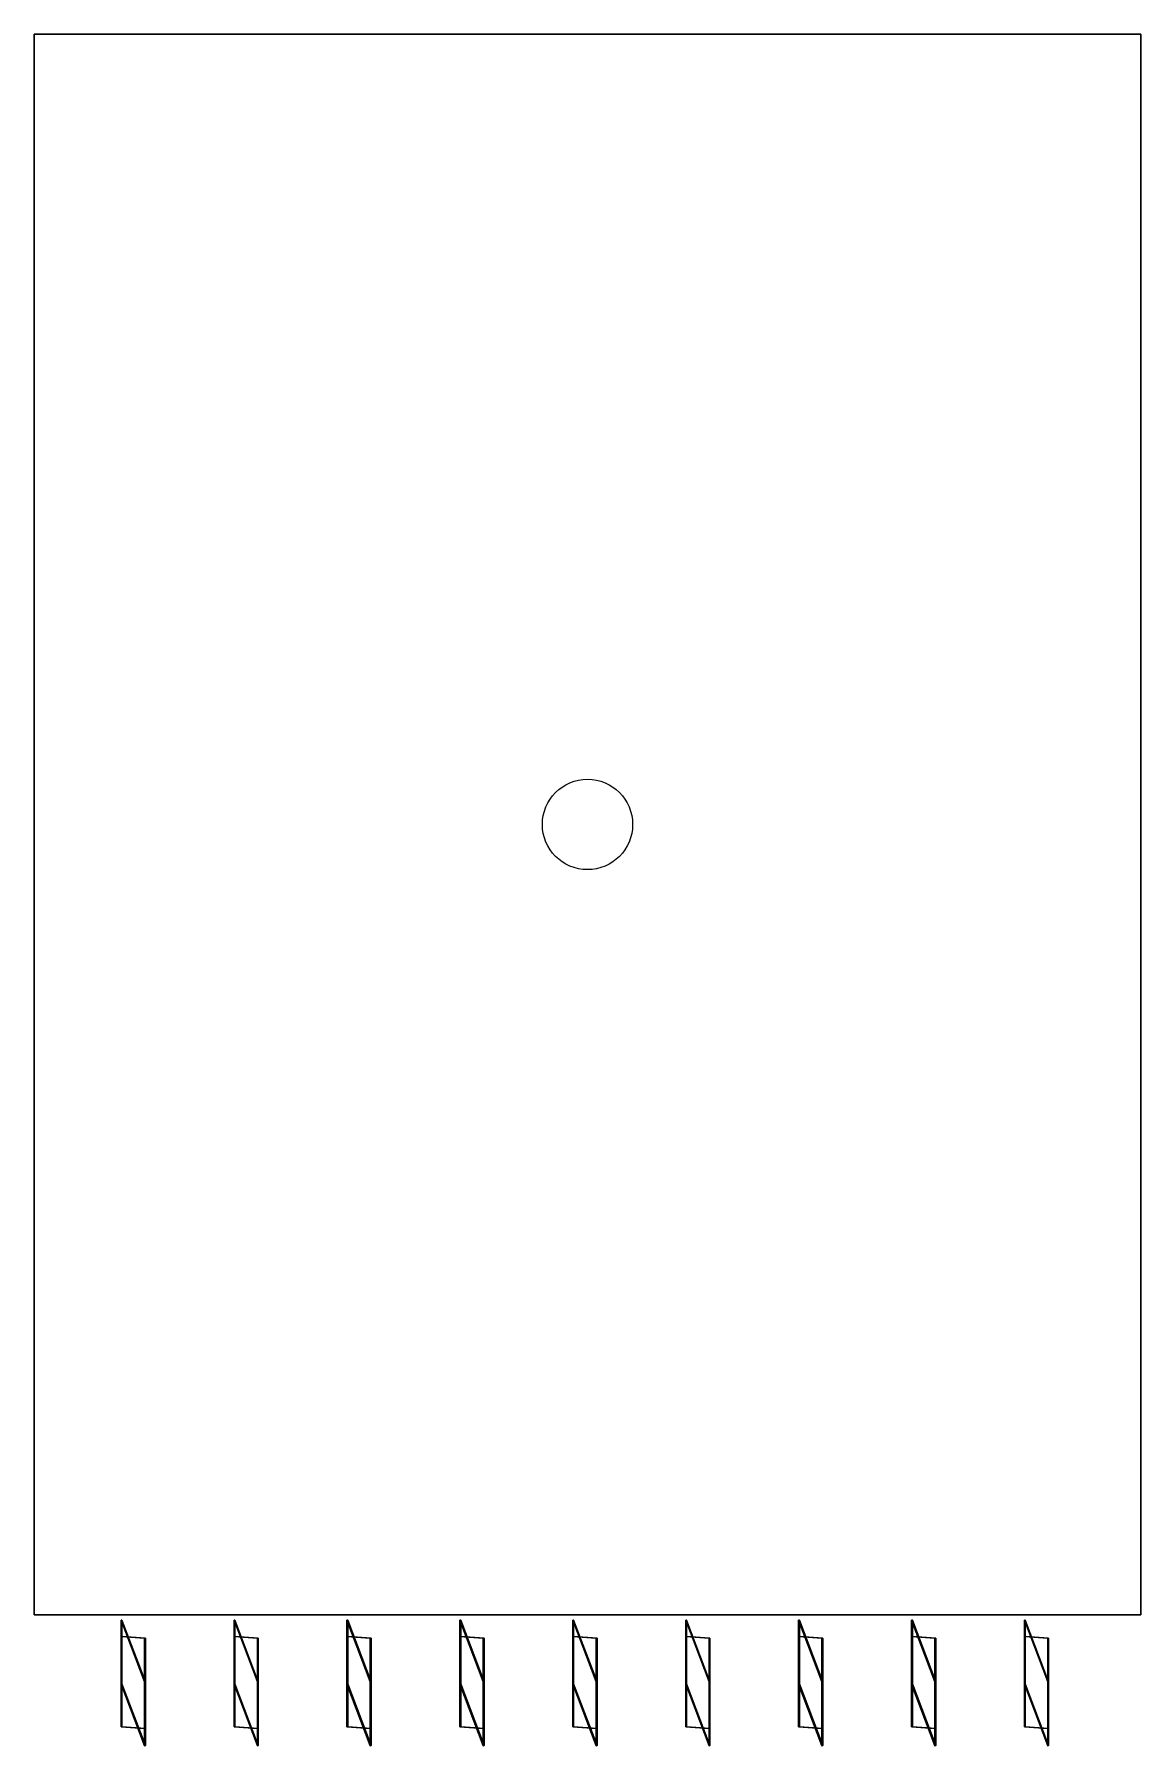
# Model space of a CAD drawing. Header units: metres. Extents: x -16.4 to 2.5, y -1.7 to 7.
# Drawn here: x -2.45 to 2.45, y -0.58 to 7 of the extents above; entities outside this region: 1.
import ezdxf

# ---------------------------------------------------------------- set-up
doc = ezdxf.new("R2010")
doc.units = ezdxf.units.M

msp = doc.modelspace()

# ---------------------------------------------------------------- linework, layer by layer
at = {"layer": 'Fixed Shading', "color": 9}
for points in [[(-2.06142, -0.02381, 0.75665), (-2.06529, -0.30738, 0.47454), (-2.06142, -0.30665, 0.47381)], [(-2.06142, -0.30665, 0.47381), (-2.06529, -0.30738, 0.47454), (-2.06142, -0.02381, 0.75665)], [(-1.9579, -0.29701, 1.02985), (-2.06529, -0.02454, 0.75738), (-2.06142, -0.02381, 0.75665)], [(-2.06142, -0.02381, 0.75665), (-2.06529, -0.02454, 0.75738), (-1.9579, -0.29701, 1.02985)], [(-2.06142, -0.02381, 1.25665), (-2.06529, -0.30738, 0.97454), (-2.06142, -0.30665, 0.97381)], [(-2.06142, -0.30665, 0.97381), (-2.06529, -0.30738, 0.97454), (-2.06142, -0.02381, 1.25665)], [(-1.9579, -0.29701, 1.52985), (-2.06529, -0.02454, 1.25738), (-2.06142, -0.02381, 1.25665)], [(-2.06142, -0.02381, 1.25665), (-2.06529, -0.02454, 1.25738), (-1.9579, -0.29701, 1.52985)], [(-1.96176, -0.58059, 0.74774), (-2.06529, -0.30738, 0.47454), (-2.06529, -0.02454, 0.75738), (-1.96176, -0.29774, 1.03059)], [(-1.96176, -0.29774, 1.03059), (-2.06529, -0.02454, 0.75738), (-2.06529, -0.30738, 0.47454), (-1.96176, -0.58059, 0.74774)], [(-1.96176, -0.58059, 1.24774), (-2.06529, -0.30738, 0.97454), (-2.06529, -0.02454, 1.25738), (-1.96176, -0.29774, 1.53059)], [(-1.96176, -0.29774, 1.53059), (-2.06529, -0.02454, 1.25738), (-2.06529, -0.30738, 0.97454), (-1.96176, -0.58059, 1.24774)], [(-1.9579, -0.29701, 1.02985), (-2.06142, -0.02381, 0.75665), (-2.06142, -0.30665, 0.47381), (-1.9579, -0.57985, 0.74701)], [(-1.9579, -0.57985, 0.74701), (-2.06142, -0.30665, 0.47381), (-2.06142, -0.02381, 0.75665), (-1.9579, -0.29701, 1.02985)], [(-1.9579, -0.29701, 1.52985), (-2.06142, -0.02381, 1.25665), (-2.06142, -0.30665, 0.97381), (-1.9579, -0.57985, 1.24701)], [(-1.9579, -0.57985, 1.24701), (-2.06142, -0.30665, 0.97381), (-2.06142, -0.02381, 1.25665), (-1.9579, -0.29701, 1.52985)], [(-1.56142, -0.02381, 0.75665), (-1.56529, -0.30738, 0.47454), (-1.56142, -0.30665, 0.47381)], [(-1.56142, -0.30665, 0.47381), (-1.56529, -0.30738, 0.47454), (-1.56142, -0.02381, 0.75665)], [(-1.4579, -0.29701, 1.02985), (-1.56529, -0.02454, 0.75738), (-1.56142, -0.02381, 0.75665)], [(-1.56142, -0.02381, 0.75665), (-1.56529, -0.02454, 0.75738), (-1.4579, -0.29701, 1.02985)], [(-1.56142, -0.02381, 1.25665), (-1.56529, -0.30738, 0.97454), (-1.56142, -0.30665, 0.97381)], [(-1.56142, -0.30665, 0.97381), (-1.56529, -0.30738, 0.97454), (-1.56142, -0.02381, 1.25665)], [(-1.4579, -0.29701, 1.52985), (-1.56529, -0.02454, 1.25738), (-1.56142, -0.02381, 1.25665)], [(-1.56142, -0.02381, 1.25665), (-1.56529, -0.02454, 1.25738), (-1.4579, -0.29701, 1.52985)], [(-1.46176, -0.58059, 0.74774), (-1.56529, -0.30738, 0.47454), (-1.56529, -0.02454, 0.75738), (-1.46176, -0.29774, 1.03059)], [(-1.46176, -0.29774, 1.03059), (-1.56529, -0.02454, 0.75738), (-1.56529, -0.30738, 0.47454), (-1.46176, -0.58059, 0.74774)], [(-1.46176, -0.58059, 1.24774), (-1.56529, -0.30738, 0.97454), (-1.56529, -0.02454, 1.25738), (-1.46176, -0.29774, 1.53059)], [(-1.46176, -0.29774, 1.53059), (-1.56529, -0.02454, 1.25738), (-1.56529, -0.30738, 0.97454), (-1.46176, -0.58059, 1.24774)], [(-1.4579, -0.29701, 1.02985), (-1.56142, -0.02381, 0.75665), (-1.56142, -0.30665, 0.47381), (-1.4579, -0.57985, 0.74701)], [(-1.4579, -0.57985, 0.74701), (-1.56142, -0.30665, 0.47381), (-1.56142, -0.02381, 0.75665), (-1.4579, -0.29701, 1.02985)], [(-1.4579, -0.29701, 1.52985), (-1.56142, -0.02381, 1.25665), (-1.56142, -0.30665, 0.97381), (-1.4579, -0.57985, 1.24701)], [(-1.4579, -0.57985, 1.24701), (-1.56142, -0.30665, 0.97381), (-1.56142, -0.02381, 1.25665), (-1.4579, -0.29701, 1.52985)], [(-1.06142, -0.02381, 0.75665), (-1.06529, -0.30738, 0.47454), (-1.06142, -0.30665, 0.47381)], [(-1.06142, -0.30665, 0.47381), (-1.06529, -0.30738, 0.47454), (-1.06142, -0.02381, 0.75665)], [(-0.9579, -0.29701, 1.02985), (-1.06529, -0.02454, 0.75738), (-1.06142, -0.02381, 0.75665)], [(-1.06142, -0.02381, 0.75665), (-1.06529, -0.02454, 0.75738), (-0.9579, -0.29701, 1.02985)], [(-1.06142, -0.02381, 1.25665), (-1.06529, -0.30738, 0.97454), (-1.06142, -0.30665, 0.97381)], [(-1.06142, -0.30665, 0.97381), (-1.06529, -0.30738, 0.97454), (-1.06142, -0.02381, 1.25665)], [(-0.9579, -0.29701, 1.52985), (-1.06529, -0.02454, 1.25738), (-1.06142, -0.02381, 1.25665)], [(-1.06142, -0.02381, 1.25665), (-1.06529, -0.02454, 1.25738), (-0.9579, -0.29701, 1.52985)], [(-0.96176, -0.58059, 0.74774), (-1.06529, -0.30738, 0.47454), (-1.06529, -0.02454, 0.75738), (-0.96176, -0.29774, 1.03059)], [(-0.96176, -0.29774, 1.03059), (-1.06529, -0.02454, 0.75738), (-1.06529, -0.30738, 0.47454), (-0.96176, -0.58059, 0.74774)], [(-0.96176, -0.58059, 1.24774), (-1.06529, -0.30738, 0.97454), (-1.06529, -0.02454, 1.25738), (-0.96176, -0.29774, 1.53059)], [(-0.96176, -0.29774, 1.53059), (-1.06529, -0.02454, 1.25738), (-1.06529, -0.30738, 0.97454), (-0.96176, -0.58059, 1.24774)], [(-0.9579, -0.29701, 1.02985), (-1.06142, -0.02381, 0.75665), (-1.06142, -0.30665, 0.47381), (-0.9579, -0.57985, 0.74701)], [(-0.9579, -0.57985, 0.74701), (-1.06142, -0.30665, 0.47381), (-1.06142, -0.02381, 0.75665), (-0.9579, -0.29701, 1.02985)], [(-0.9579, -0.29701, 1.52985), (-1.06142, -0.02381, 1.25665), (-1.06142, -0.30665, 0.97381), (-0.9579, -0.57985, 1.24701)], [(-0.9579, -0.57985, 1.24701), (-1.06142, -0.30665, 0.97381), (-1.06142, -0.02381, 1.25665), (-0.9579, -0.29701, 1.52985)], [(-0.56142, -0.02381, 0.75665), (-0.56529, -0.30738, 0.47454), (-0.56142, -0.30665, 0.47381)], [(-0.56142, -0.30665, 0.47381), (-0.56529, -0.30738, 0.47454), (-0.56142, -0.02381, 0.75665)], [(-0.4579, -0.29701, 1.02985), (-0.56529, -0.02454, 0.75738), (-0.56142, -0.02381, 0.75665)], [(-0.56142, -0.02381, 0.75665), (-0.56529, -0.02454, 0.75738), (-0.4579, -0.29701, 1.02985)], [(-0.56142, -0.02381, 1.25665), (-0.56529, -0.30738, 0.97454), (-0.56142, -0.30665, 0.97381)], [(-0.56142, -0.30665, 0.97381), (-0.56529, -0.30738, 0.97454), (-0.56142, -0.02381, 1.25665)], [(-0.4579, -0.29701, 1.52985), (-0.56529, -0.02454, 1.25738), (-0.56142, -0.02381, 1.25665)], [(-0.56142, -0.02381, 1.25665), (-0.56529, -0.02454, 1.25738), (-0.4579, -0.29701, 1.52985)], [(-0.46176, -0.58059, 0.74774), (-0.56529, -0.30738, 0.47454), (-0.56529, -0.02454, 0.75738), (-0.46176, -0.29774, 1.03059)], [(-0.46176, -0.29774, 1.03059), (-0.56529, -0.02454, 0.75738), (-0.56529, -0.30738, 0.47454), (-0.46176, -0.58059, 0.74774)], [(-0.46176, -0.58059, 1.24774), (-0.56529, -0.30738, 0.97454), (-0.56529, -0.02454, 1.25738), (-0.46176, -0.29774, 1.53059)], [(-0.46176, -0.29774, 1.53059), (-0.56529, -0.02454, 1.25738), (-0.56529, -0.30738, 0.97454), (-0.46176, -0.58059, 1.24774)], [(-0.4579, -0.29701, 1.02985), (-0.56142, -0.02381, 0.75665), (-0.56142, -0.30665, 0.47381), (-0.4579, -0.57985, 0.74701)], [(-0.4579, -0.57985, 0.74701), (-0.56142, -0.30665, 0.47381), (-0.56142, -0.02381, 0.75665), (-0.4579, -0.29701, 1.02985)], [(-0.4579, -0.29701, 1.52985), (-0.56142, -0.02381, 1.25665), (-0.56142, -0.30665, 0.97381), (-0.4579, -0.57985, 1.24701)], [(-0.4579, -0.57985, 1.24701), (-0.56142, -0.30665, 0.97381), (-0.56142, -0.02381, 1.25665), (-0.4579, -0.29701, 1.52985)], [(-0.06142, -0.02381, 0.75665), (-0.06529, -0.30738, 0.47454), (-0.06142, -0.30665, 0.47381)], [(-0.06142, -0.30665, 0.47381), (-0.06529, -0.30738, 0.47454), (-0.06142, -0.02381, 0.75665)], [(0.0421, -0.29701, 1.02985), (-0.06529, -0.02454, 0.75738), (-0.06142, -0.02381, 0.75665)], [(-0.06142, -0.02381, 0.75665), (-0.06529, -0.02454, 0.75738), (0.0421, -0.29701, 1.02985)], [(-0.06142, -0.02381, 1.25665), (-0.06529, -0.30738, 0.97454), (-0.06142, -0.30665, 0.97381)], [(-0.06142, -0.30665, 0.97381), (-0.06529, -0.30738, 0.97454), (-0.06142, -0.02381, 1.25665)], [(0.0421, -0.29701, 1.52985), (-0.06529, -0.02454, 1.25738), (-0.06142, -0.02381, 1.25665)], [(-0.06142, -0.02381, 1.25665), (-0.06529, -0.02454, 1.25738), (0.0421, -0.29701, 1.52985)], [(0.03824, -0.58059, 0.74774), (-0.06529, -0.30738, 0.47454), (-0.06529, -0.02454, 0.75738), (0.03824, -0.29774, 1.03059)], [(0.03824, -0.29774, 1.03059), (-0.06529, -0.02454, 0.75738), (-0.06529, -0.30738, 0.47454), (0.03824, -0.58059, 0.74774)], [(0.03824, -0.58059, 1.24774), (-0.06529, -0.30738, 0.97454), (-0.06529, -0.02454, 1.25738), (0.03824, -0.29774, 1.53059)], [(0.03824, -0.29774, 1.53059), (-0.06529, -0.02454, 1.25738), (-0.06529, -0.30738, 0.97454), (0.03824, -0.58059, 1.24774)], [(0.0421, -0.29701, 1.02985), (-0.06142, -0.02381, 0.75665), (-0.06142, -0.30665, 0.47381), (0.0421, -0.57985, 0.74701)], [(0.0421, -0.57985, 0.74701), (-0.06142, -0.30665, 0.47381), (-0.06142, -0.02381, 0.75665), (0.0421, -0.29701, 1.02985)], [(0.0421, -0.29701, 1.52985), (-0.06142, -0.02381, 1.25665), (-0.06142, -0.30665, 0.97381), (0.0421, -0.57985, 1.24701)], [(0.0421, -0.57985, 1.24701), (-0.06142, -0.30665, 0.97381), (-0.06142, -0.02381, 1.25665), (0.0421, -0.29701, 1.52985)], [(0.43858, -0.02381, 0.75665), (0.43471, -0.30738, 0.47454), (0.43858, -0.30665, 0.47381)], [(0.43858, -0.30665, 0.47381), (0.43471, -0.30738, 0.47454), (0.43858, -0.02381, 0.75665)], [(0.5421, -0.29701, 1.02985), (0.43471, -0.02454, 0.75738), (0.43858, -0.02381, 0.75665)], [(0.43858, -0.02381, 0.75665), (0.43471, -0.02454, 0.75738), (0.5421, -0.29701, 1.02985)], [(0.43858, -0.02381, 1.25665), (0.43471, -0.30738, 0.97454), (0.43858, -0.30665, 0.97381)], [(0.43858, -0.30665, 0.97381), (0.43471, -0.30738, 0.97454), (0.43858, -0.02381, 1.25665)], [(0.5421, -0.29701, 1.52985), (0.43471, -0.02454, 1.25738), (0.43858, -0.02381, 1.25665)], [(0.43858, -0.02381, 1.25665), (0.43471, -0.02454, 1.25738), (0.5421, -0.29701, 1.52985)], [(0.53824, -0.58059, 0.74774), (0.43471, -0.30738, 0.47454), (0.43471, -0.02454, 0.75738), (0.53824, -0.29774, 1.03059)], [(0.53824, -0.29774, 1.03059), (0.43471, -0.02454, 0.75738), (0.43471, -0.30738, 0.47454), (0.53824, -0.58059, 0.74774)], [(0.53824, -0.58059, 1.24774), (0.43471, -0.30738, 0.97454), (0.43471, -0.02454, 1.25738), (0.53824, -0.29774, 1.53059)], [(0.53824, -0.29774, 1.53059), (0.43471, -0.02454, 1.25738), (0.43471, -0.30738, 0.97454), (0.53824, -0.58059, 1.24774)], [(0.5421, -0.29701, 1.02985), (0.43858, -0.02381, 0.75665), (0.43858, -0.30665, 0.47381), (0.5421, -0.57985, 0.74701)], [(0.5421, -0.57985, 0.74701), (0.43858, -0.30665, 0.47381), (0.43858, -0.02381, 0.75665), (0.5421, -0.29701, 1.02985)], [(0.5421, -0.29701, 1.52985), (0.43858, -0.02381, 1.25665), (0.43858, -0.30665, 0.97381), (0.5421, -0.57985, 1.24701)], [(0.5421, -0.57985, 1.24701), (0.43858, -0.30665, 0.97381), (0.43858, -0.02381, 1.25665), (0.5421, -0.29701, 1.52985)], [(0.93858, -0.02381, 0.75665), (0.93471, -0.30738, 0.47454), (0.93858, -0.30665, 0.47381)], [(0.93858, -0.30665, 0.47381), (0.93471, -0.30738, 0.47454), (0.93858, -0.02381, 0.75665)], [(1.0421, -0.29701, 1.02985), (0.93471, -0.02454, 0.75738), (0.93858, -0.02381, 0.75665)], [(0.93858, -0.02381, 0.75665), (0.93471, -0.02454, 0.75738), (1.0421, -0.29701, 1.02985)], [(0.93858, -0.02381, 1.25665), (0.93471, -0.30738, 0.97454), (0.93858, -0.30665, 0.97381)], [(0.93858, -0.30665, 0.97381), (0.93471, -0.30738, 0.97454), (0.93858, -0.02381, 1.25665)], [(1.0421, -0.29701, 1.52985), (0.93471, -0.02454, 1.25738), (0.93858, -0.02381, 1.25665)], [(0.93858, -0.02381, 1.25665), (0.93471, -0.02454, 1.25738), (1.0421, -0.29701, 1.52985)], [(1.03824, -0.58059, 0.74774), (0.93471, -0.30738, 0.47454), (0.93471, -0.02454, 0.75738), (1.03824, -0.29774, 1.03059)], [(1.03824, -0.29774, 1.03059), (0.93471, -0.02454, 0.75738), (0.93471, -0.30738, 0.47454), (1.03824, -0.58059, 0.74774)], [(1.03824, -0.58059, 1.24774), (0.93471, -0.30738, 0.97454), (0.93471, -0.02454, 1.25738), (1.03824, -0.29774, 1.53059)], [(1.03824, -0.29774, 1.53059), (0.93471, -0.02454, 1.25738), (0.93471, -0.30738, 0.97454), (1.03824, -0.58059, 1.24774)], [(1.0421, -0.29701, 1.02985), (0.93858, -0.02381, 0.75665), (0.93858, -0.30665, 0.47381), (1.0421, -0.57985, 0.74701)], [(1.0421, -0.57985, 0.74701), (0.93858, -0.30665, 0.47381), (0.93858, -0.02381, 0.75665), (1.0421, -0.29701, 1.02985)], [(1.0421, -0.29701, 1.52985), (0.93858, -0.02381, 1.25665), (0.93858, -0.30665, 0.97381), (1.0421, -0.57985, 1.24701)], [(1.0421, -0.57985, 1.24701), (0.93858, -0.30665, 0.97381), (0.93858, -0.02381, 1.25665), (1.0421, -0.29701, 1.52985)], [(1.43858, -0.02381, 0.75665), (1.43471, -0.30738, 0.47454), (1.43858, -0.30665, 0.47381)], [(1.43858, -0.30665, 0.47381), (1.43471, -0.30738, 0.47454), (1.43858, -0.02381, 0.75665)], [(1.5421, -0.29701, 1.02985), (1.43471, -0.02454, 0.75738), (1.43858, -0.02381, 0.75665)], [(1.43858, -0.02381, 0.75665), (1.43471, -0.02454, 0.75738), (1.5421, -0.29701, 1.02985)], [(1.43858, -0.02381, 1.25665), (1.43471, -0.30738, 0.97454), (1.43858, -0.30665, 0.97381)], [(1.43858, -0.30665, 0.97381), (1.43471, -0.30738, 0.97454), (1.43858, -0.02381, 1.25665)], [(1.5421, -0.29701, 1.52985), (1.43471, -0.02454, 1.25738), (1.43858, -0.02381, 1.25665)], [(1.43858, -0.02381, 1.25665), (1.43471, -0.02454, 1.25738), (1.5421, -0.29701, 1.52985)], [(1.53824, -0.58059, 0.74774), (1.43471, -0.30738, 0.47454), (1.43471, -0.02454, 0.75738), (1.53824, -0.29774, 1.03059)], [(1.53824, -0.29774, 1.03059), (1.43471, -0.02454, 0.75738), (1.43471, -0.30738, 0.47454), (1.53824, -0.58059, 0.74774)], [(1.53824, -0.58059, 1.24774), (1.43471, -0.30738, 0.97454), (1.43471, -0.02454, 1.25738), (1.53824, -0.29774, 1.53059)], [(1.53824, -0.29774, 1.53059), (1.43471, -0.02454, 1.25738), (1.43471, -0.30738, 0.97454), (1.53824, -0.58059, 1.24774)], [(1.5421, -0.29701, 1.02985), (1.43858, -0.02381, 0.75665), (1.43858, -0.30665, 0.47381), (1.5421, -0.57985, 0.74701)], [(1.5421, -0.57985, 0.74701), (1.43858, -0.30665, 0.47381), (1.43858, -0.02381, 0.75665), (1.5421, -0.29701, 1.02985)], [(1.5421, -0.29701, 1.52985), (1.43858, -0.02381, 1.25665), (1.43858, -0.30665, 0.97381), (1.5421, -0.57985, 1.24701)], [(1.5421, -0.57985, 1.24701), (1.43858, -0.30665, 0.97381), (1.43858, -0.02381, 1.25665), (1.5421, -0.29701, 1.52985)], [(1.93858, -0.02381, 0.75665), (1.93471, -0.30738, 0.47454), (1.93858, -0.30665, 0.47381)], [(1.93858, -0.30665, 0.47381), (1.93471, -0.30738, 0.47454), (1.93858, -0.02381, 0.75665)], [(2.0421, -0.29701, 1.02985), (1.93471, -0.02454, 0.75738), (1.93858, -0.02381, 0.75665)], [(1.93858, -0.02381, 0.75665), (1.93471, -0.02454, 0.75738), (2.0421, -0.29701, 1.02985)], [(1.93858, -0.02381, 1.25665), (1.93471, -0.30738, 0.97454), (1.93858, -0.30665, 0.97381)], [(1.93858, -0.30665, 0.97381), (1.93471, -0.30738, 0.97454), (1.93858, -0.02381, 1.25665)], [(2.0421, -0.29701, 1.52985), (1.93471, -0.02454, 1.25738), (1.93858, -0.02381, 1.25665)], [(1.93858, -0.02381, 1.25665), (1.93471, -0.02454, 1.25738), (2.0421, -0.29701, 1.52985)], [(2.03824, -0.58059, 0.74774), (1.93471, -0.30738, 0.47454), (1.93471, -0.02454, 0.75738), (2.03824, -0.29774, 1.03059)], [(2.03824, -0.29774, 1.03059), (1.93471, -0.02454, 0.75738), (1.93471, -0.30738, 0.47454), (2.03824, -0.58059, 0.74774)], [(2.03824, -0.58059, 1.24774), (1.93471, -0.30738, 0.97454), (1.93471, -0.02454, 1.25738), (2.03824, -0.29774, 1.53059)], [(2.03824, -0.29774, 1.53059), (1.93471, -0.02454, 1.25738), (1.93471, -0.30738, 0.97454), (2.03824, -0.58059, 1.24774)], [(2.0421, -0.29701, 1.02985), (1.93858, -0.02381, 0.75665), (1.93858, -0.30665, 0.47381), (2.0421, -0.57985, 0.74701)], [(2.0421, -0.57985, 0.74701), (1.93858, -0.30665, 0.47381), (1.93858, -0.02381, 0.75665), (2.0421, -0.29701, 1.02985)], [(2.0421, -0.29701, 1.52985), (1.93858, -0.02381, 1.25665), (1.93858, -0.30665, 0.97381), (2.0421, -0.57985, 1.24701)], [(2.0421, -0.57985, 1.24701), (1.93858, -0.30665, 0.97381), (1.93858, -0.02381, 1.25665), (2.0421, -0.29701, 1.52985)], [(-2.06142, -0.0967, -1.43708), (-2.06529, -0.49666, -1.44302), (-2.06142, -0.49664, -1.44406)], [(-2.06142, -0.49664, -1.44406), (-2.06529, -0.49666, -1.44302), (-2.06142, -0.0967, -1.43708)], [(-1.9579, -0.10345, -1.05077), (-2.06529, -0.09672, -1.43604), (-2.06142, -0.0967, -1.43708)], [(-2.06142, -0.0967, -1.43708), (-2.06529, -0.09672, -1.43604), (-1.9579, -0.10345, -1.05077)], [(-2.06142, -0.0967, -0.93708), (-2.06529, -0.49666, -0.94302), (-2.06142, -0.49664, -0.94406)], [(-2.06142, -0.49664, -0.94406), (-2.06529, -0.49666, -0.94302), (-2.06142, -0.0967, -0.93708)], [(-1.9579, -0.10345, -0.55077), (-2.06529, -0.09672, -0.93604), (-2.06142, -0.0967, -0.93708)], [(-2.06142, -0.0967, -0.93708), (-2.06529, -0.09672, -0.93604), (-1.9579, -0.10345, -0.55077)], [(-2.06142, -0.0967, -0.43708), (-2.06529, -0.49666, -0.44302), (-2.06142, -0.49664, -0.44406)], [(-2.06142, -0.49664, -0.44406), (-2.06529, -0.49666, -0.44302), (-2.06142, -0.0967, -0.43708)], [(-1.9579, -0.10345, -0.05077), (-2.06529, -0.09672, -0.43604), (-2.06142, -0.0967, -0.43708)], [(-2.06142, -0.0967, -0.43708), (-2.06529, -0.09672, -0.43604), (-1.9579, -0.10345, -0.05077)], [(-2.06142, -0.0967, 0.06292), (-2.06529, -0.49666, 0.05698), (-2.06142, -0.49664, 0.05594)], [(-2.06142, -0.49664, 0.05594), (-2.06529, -0.49666, 0.05698), (-2.06142, -0.0967, 0.06292)], [(-1.9579, -0.10345, 0.44923), (-2.06529, -0.09672, 0.06396), (-2.06142, -0.0967, 0.06292)], [(-2.06142, -0.0967, 0.06292), (-2.06529, -0.09672, 0.06396), (-1.9579, -0.10345, 0.44923)], [(-1.96176, -0.5034, -1.05671), (-2.06529, -0.49666, -1.44302), (-2.06529, -0.09672, -1.43604), (-1.96176, -0.10347, -1.04973)], [(-1.96176, -0.10347, -1.04973), (-2.06529, -0.09672, -1.43604), (-2.06529, -0.49666, -1.44302), (-1.96176, -0.5034, -1.05671)], [(-1.96176, -0.5034, -0.55671), (-2.06529, -0.49666, -0.94302), (-2.06529, -0.09672, -0.93604), (-1.96176, -0.10347, -0.54973)], [(-1.96176, -0.10347, -0.54973), (-2.06529, -0.09672, -0.93604), (-2.06529, -0.49666, -0.94302), (-1.96176, -0.5034, -0.55671)], [(-1.96176, -0.5034, -0.05671), (-2.06529, -0.49666, -0.44302), (-2.06529, -0.09672, -0.43604), (-1.96176, -0.10347, -0.04973)], [(-1.96176, -0.10347, -0.04973), (-2.06529, -0.09672, -0.43604), (-2.06529, -0.49666, -0.44302), (-1.96176, -0.5034, -0.05671)], [(-1.96176, -0.5034, 0.44329), (-2.06529, -0.49666, 0.05698), (-2.06529, -0.09672, 0.06396), (-1.96176, -0.10347, 0.45027)], [(-1.96176, -0.10347, 0.45027), (-2.06529, -0.09672, 0.06396), (-2.06529, -0.49666, 0.05698), (-1.96176, -0.5034, 0.44329)], [(-1.9579, -0.10345, -1.05077), (-2.06142, -0.0967, -1.43708), (-2.06142, -0.49664, -1.44406), (-1.9579, -0.50339, -1.05775)], [(-1.9579, -0.50339, -1.05775), (-2.06142, -0.49664, -1.44406), (-2.06142, -0.0967, -1.43708), (-1.9579, -0.10345, -1.05077)], [(-1.9579, -0.10345, -0.55077), (-2.06142, -0.0967, -0.93708), (-2.06142, -0.49664, -0.94406), (-1.9579, -0.50339, -0.55775)], [(-1.9579, -0.50339, -0.55775), (-2.06142, -0.49664, -0.94406), (-2.06142, -0.0967, -0.93708), (-1.9579, -0.10345, -0.55077)], [(-1.9579, -0.10345, -0.05077), (-2.06142, -0.0967, -0.43708), (-2.06142, -0.49664, -0.44406), (-1.9579, -0.50339, -0.05775)], [(-1.9579, -0.50339, -0.05775), (-2.06142, -0.49664, -0.44406), (-2.06142, -0.0967, -0.43708), (-1.9579, -0.10345, -0.05077)], [(-1.9579, -0.10345, 0.44923), (-2.06142, -0.0967, 0.06292), (-2.06142, -0.49664, 0.05594), (-1.9579, -0.50339, 0.44225)], [(-1.9579, -0.50339, 0.44225), (-2.06142, -0.49664, 0.05594), (-2.06142, -0.0967, 0.06292), (-1.9579, -0.10345, 0.44923)], [(-1.9579, -0.50339, -1.05775), (-1.96176, -0.10347, -1.04973), (-1.9579, -0.10345, -1.05077)], [(-1.9579, -0.10345, -1.05077), (-1.96176, -0.10347, -1.04973), (-1.9579, -0.50339, -1.05775)], [(-1.9579, -0.50339, -0.55775), (-1.96176, -0.10347, -0.54973), (-1.9579, -0.10345, -0.55077)], [(-1.9579, -0.10345, -0.55077), (-1.96176, -0.10347, -0.54973), (-1.9579, -0.50339, -0.55775)], [(-1.9579, -0.50339, -0.05775), (-1.96176, -0.10347, -0.04973), (-1.9579, -0.10345, -0.05077)], [(-1.9579, -0.10345, -0.05077), (-1.96176, -0.10347, -0.04973), (-1.9579, -0.50339, -0.05775)], [(-1.9579, -0.50339, 0.44225), (-1.96176, -0.10347, 0.45027), (-1.9579, -0.10345, 0.44923)], [(-1.9579, -0.10345, 0.44923), (-1.96176, -0.10347, 0.45027), (-1.9579, -0.50339, 0.44225)], [(-1.56142, -0.0967, -1.43708), (-1.56529, -0.49666, -1.44302), (-1.56142, -0.49664, -1.44406)], [(-1.56142, -0.49664, -1.44406), (-1.56529, -0.49666, -1.44302), (-1.56142, -0.0967, -1.43708)], [(-1.4579, -0.10345, -1.05077), (-1.56529, -0.09672, -1.43604), (-1.56142, -0.0967, -1.43708)], [(-1.56142, -0.0967, -1.43708), (-1.56529, -0.09672, -1.43604), (-1.4579, -0.10345, -1.05077)], [(-1.56142, -0.0967, -0.93708), (-1.56529, -0.49666, -0.94302), (-1.56142, -0.49664, -0.94406)], [(-1.56142, -0.49664, -0.94406), (-1.56529, -0.49666, -0.94302), (-1.56142, -0.0967, -0.93708)], [(-1.4579, -0.10345, -0.55077), (-1.56529, -0.09672, -0.93604), (-1.56142, -0.0967, -0.93708)], [(-1.56142, -0.0967, -0.93708), (-1.56529, -0.09672, -0.93604), (-1.4579, -0.10345, -0.55077)], [(-1.56142, -0.0967, -0.43708), (-1.56529, -0.49666, -0.44302), (-1.56142, -0.49664, -0.44406)], [(-1.56142, -0.49664, -0.44406), (-1.56529, -0.49666, -0.44302), (-1.56142, -0.0967, -0.43708)], [(-1.4579, -0.10345, -0.05077), (-1.56529, -0.09672, -0.43604), (-1.56142, -0.0967, -0.43708)], [(-1.56142, -0.0967, -0.43708), (-1.56529, -0.09672, -0.43604), (-1.4579, -0.10345, -0.05077)], [(-1.56142, -0.0967, 0.06292), (-1.56529, -0.49666, 0.05698), (-1.56142, -0.49664, 0.05594)], [(-1.56142, -0.49664, 0.05594), (-1.56529, -0.49666, 0.05698), (-1.56142, -0.0967, 0.06292)], [(-1.4579, -0.10345, 0.44923), (-1.56529, -0.09672, 0.06396), (-1.56142, -0.0967, 0.06292)], [(-1.56142, -0.0967, 0.06292), (-1.56529, -0.09672, 0.06396), (-1.4579, -0.10345, 0.44923)], [(-1.46176, -0.5034, -1.05671), (-1.56529, -0.49666, -1.44302), (-1.56529, -0.09672, -1.43604), (-1.46176, -0.10347, -1.04973)], [(-1.46176, -0.10347, -1.04973), (-1.56529, -0.09672, -1.43604), (-1.56529, -0.49666, -1.44302), (-1.46176, -0.5034, -1.05671)], [(-1.46176, -0.5034, -0.55671), (-1.56529, -0.49666, -0.94302), (-1.56529, -0.09672, -0.93604), (-1.46176, -0.10347, -0.54973)], [(-1.46176, -0.10347, -0.54973), (-1.56529, -0.09672, -0.93604), (-1.56529, -0.49666, -0.94302), (-1.46176, -0.5034, -0.55671)], [(-1.46176, -0.5034, -0.05671), (-1.56529, -0.49666, -0.44302), (-1.56529, -0.09672, -0.43604), (-1.46176, -0.10347, -0.04973)], [(-1.46176, -0.10347, -0.04973), (-1.56529, -0.09672, -0.43604), (-1.56529, -0.49666, -0.44302), (-1.46176, -0.5034, -0.05671)], [(-1.46176, -0.5034, 0.44329), (-1.56529, -0.49666, 0.05698), (-1.56529, -0.09672, 0.06396), (-1.46176, -0.10347, 0.45027)], [(-1.46176, -0.10347, 0.45027), (-1.56529, -0.09672, 0.06396), (-1.56529, -0.49666, 0.05698), (-1.46176, -0.5034, 0.44329)], [(-1.4579, -0.10345, -1.05077), (-1.56142, -0.0967, -1.43708), (-1.56142, -0.49664, -1.44406), (-1.4579, -0.50339, -1.05775)], [(-1.4579, -0.50339, -1.05775), (-1.56142, -0.49664, -1.44406), (-1.56142, -0.0967, -1.43708), (-1.4579, -0.10345, -1.05077)], [(-1.4579, -0.10345, -0.55077), (-1.56142, -0.0967, -0.93708), (-1.56142, -0.49664, -0.94406), (-1.4579, -0.50339, -0.55775)], [(-1.4579, -0.50339, -0.55775), (-1.56142, -0.49664, -0.94406), (-1.56142, -0.0967, -0.93708), (-1.4579, -0.10345, -0.55077)], [(-1.4579, -0.10345, -0.05077), (-1.56142, -0.0967, -0.43708), (-1.56142, -0.49664, -0.44406), (-1.4579, -0.50339, -0.05775)], [(-1.4579, -0.50339, -0.05775), (-1.56142, -0.49664, -0.44406), (-1.56142, -0.0967, -0.43708), (-1.4579, -0.10345, -0.05077)], [(-1.4579, -0.10345, 0.44923), (-1.56142, -0.0967, 0.06292), (-1.56142, -0.49664, 0.05594), (-1.4579, -0.50339, 0.44225)], [(-1.4579, -0.50339, 0.44225), (-1.56142, -0.49664, 0.05594), (-1.56142, -0.0967, 0.06292), (-1.4579, -0.10345, 0.44923)], [(-1.4579, -0.50339, -1.05775), (-1.46176, -0.10347, -1.04973), (-1.4579, -0.10345, -1.05077)], [(-1.4579, -0.10345, -1.05077), (-1.46176, -0.10347, -1.04973), (-1.4579, -0.50339, -1.05775)], [(-1.4579, -0.50339, -0.55775), (-1.46176, -0.10347, -0.54973), (-1.4579, -0.10345, -0.55077)], [(-1.4579, -0.10345, -0.55077), (-1.46176, -0.10347, -0.54973), (-1.4579, -0.50339, -0.55775)], [(-1.4579, -0.50339, -0.05775), (-1.46176, -0.10347, -0.04973), (-1.4579, -0.10345, -0.05077)], [(-1.4579, -0.10345, -0.05077), (-1.46176, -0.10347, -0.04973), (-1.4579, -0.50339, -0.05775)], [(-1.4579, -0.50339, 0.44225), (-1.46176, -0.10347, 0.45027), (-1.4579, -0.10345, 0.44923)], [(-1.4579, -0.10345, 0.44923), (-1.46176, -0.10347, 0.45027), (-1.4579, -0.50339, 0.44225)], [(-1.06142, -0.0967, -1.43708), (-1.06529, -0.49666, -1.44302), (-1.06142, -0.49664, -1.44406)], [(-1.06142, -0.49664, -1.44406), (-1.06529, -0.49666, -1.44302), (-1.06142, -0.0967, -1.43708)], [(-0.9579, -0.10345, -1.05077), (-1.06529, -0.09672, -1.43604), (-1.06142, -0.0967, -1.43708)], [(-1.06142, -0.0967, -1.43708), (-1.06529, -0.09672, -1.43604), (-0.9579, -0.10345, -1.05077)], [(-1.06142, -0.0967, -0.93708), (-1.06529, -0.49666, -0.94302), (-1.06142, -0.49664, -0.94406)], [(-1.06142, -0.49664, -0.94406), (-1.06529, -0.49666, -0.94302), (-1.06142, -0.0967, -0.93708)], [(-0.9579, -0.10345, -0.55077), (-1.06529, -0.09672, -0.93604), (-1.06142, -0.0967, -0.93708)], [(-1.06142, -0.0967, -0.93708), (-1.06529, -0.09672, -0.93604), (-0.9579, -0.10345, -0.55077)], [(-1.06142, -0.0967, -0.43708), (-1.06529, -0.49666, -0.44302), (-1.06142, -0.49664, -0.44406)], [(-1.06142, -0.49664, -0.44406), (-1.06529, -0.49666, -0.44302), (-1.06142, -0.0967, -0.43708)], [(-0.9579, -0.10345, -0.05077), (-1.06529, -0.09672, -0.43604), (-1.06142, -0.0967, -0.43708)], [(-1.06142, -0.0967, -0.43708), (-1.06529, -0.09672, -0.43604), (-0.9579, -0.10345, -0.05077)], [(-1.06142, -0.0967, 0.06292), (-1.06529, -0.49666, 0.05698), (-1.06142, -0.49664, 0.05594)], [(-1.06142, -0.49664, 0.05594), (-1.06529, -0.49666, 0.05698), (-1.06142, -0.0967, 0.06292)], [(-0.9579, -0.10345, 0.44923), (-1.06529, -0.09672, 0.06396), (-1.06142, -0.0967, 0.06292)], [(-1.06142, -0.0967, 0.06292), (-1.06529, -0.09672, 0.06396), (-0.9579, -0.10345, 0.44923)], [(-0.96176, -0.5034, -1.05671), (-1.06529, -0.49666, -1.44302), (-1.06529, -0.09672, -1.43604), (-0.96176, -0.10347, -1.04973)], [(-0.96176, -0.10347, -1.04973), (-1.06529, -0.09672, -1.43604), (-1.06529, -0.49666, -1.44302), (-0.96176, -0.5034, -1.05671)], [(-0.96176, -0.5034, -0.55671), (-1.06529, -0.49666, -0.94302), (-1.06529, -0.09672, -0.93604), (-0.96176, -0.10347, -0.54973)], [(-0.96176, -0.10347, -0.54973), (-1.06529, -0.09672, -0.93604), (-1.06529, -0.49666, -0.94302), (-0.96176, -0.5034, -0.55671)], [(-0.96176, -0.5034, -0.05671), (-1.06529, -0.49666, -0.44302), (-1.06529, -0.09672, -0.43604), (-0.96176, -0.10347, -0.04973)], [(-0.96176, -0.10347, -0.04973), (-1.06529, -0.09672, -0.43604), (-1.06529, -0.49666, -0.44302), (-0.96176, -0.5034, -0.05671)], [(-0.96176, -0.5034, 0.44329), (-1.06529, -0.49666, 0.05698), (-1.06529, -0.09672, 0.06396), (-0.96176, -0.10347, 0.45027)], [(-0.96176, -0.10347, 0.45027), (-1.06529, -0.09672, 0.06396), (-1.06529, -0.49666, 0.05698), (-0.96176, -0.5034, 0.44329)], [(-0.9579, -0.10345, -1.05077), (-1.06142, -0.0967, -1.43708), (-1.06142, -0.49664, -1.44406), (-0.9579, -0.50339, -1.05775)], [(-0.9579, -0.50339, -1.05775), (-1.06142, -0.49664, -1.44406), (-1.06142, -0.0967, -1.43708), (-0.9579, -0.10345, -1.05077)], [(-0.9579, -0.10345, -0.55077), (-1.06142, -0.0967, -0.93708), (-1.06142, -0.49664, -0.94406), (-0.9579, -0.50339, -0.55775)], [(-0.9579, -0.50339, -0.55775), (-1.06142, -0.49664, -0.94406), (-1.06142, -0.0967, -0.93708), (-0.9579, -0.10345, -0.55077)], [(-0.9579, -0.10345, -0.05077), (-1.06142, -0.0967, -0.43708), (-1.06142, -0.49664, -0.44406), (-0.9579, -0.50339, -0.05775)], [(-0.9579, -0.50339, -0.05775), (-1.06142, -0.49664, -0.44406), (-1.06142, -0.0967, -0.43708), (-0.9579, -0.10345, -0.05077)], [(-0.9579, -0.10345, 0.44923), (-1.06142, -0.0967, 0.06292), (-1.06142, -0.49664, 0.05594), (-0.9579, -0.50339, 0.44225)], [(-0.9579, -0.50339, 0.44225), (-1.06142, -0.49664, 0.05594), (-1.06142, -0.0967, 0.06292), (-0.9579, -0.10345, 0.44923)], [(-0.9579, -0.50339, -1.05775), (-0.96176, -0.10347, -1.04973), (-0.9579, -0.10345, -1.05077)], [(-0.9579, -0.10345, -1.05077), (-0.96176, -0.10347, -1.04973), (-0.9579, -0.50339, -1.05775)], [(-0.9579, -0.50339, -0.55775), (-0.96176, -0.10347, -0.54973), (-0.9579, -0.10345, -0.55077)], [(-0.9579, -0.10345, -0.55077), (-0.96176, -0.10347, -0.54973), (-0.9579, -0.50339, -0.55775)], [(-0.9579, -0.50339, -0.05775), (-0.96176, -0.10347, -0.04973), (-0.9579, -0.10345, -0.05077)], [(-0.9579, -0.10345, -0.05077), (-0.96176, -0.10347, -0.04973), (-0.9579, -0.50339, -0.05775)], [(-0.9579, -0.50339, 0.44225), (-0.96176, -0.10347, 0.45027), (-0.9579, -0.10345, 0.44923)], [(-0.9579, -0.10345, 0.44923), (-0.96176, -0.10347, 0.45027), (-0.9579, -0.50339, 0.44225)], [(-0.56142, -0.0967, -1.43708), (-0.56529, -0.49666, -1.44302), (-0.56142, -0.49664, -1.44406)], [(-0.56142, -0.49664, -1.44406), (-0.56529, -0.49666, -1.44302), (-0.56142, -0.0967, -1.43708)], [(-0.4579, -0.10345, -1.05077), (-0.56529, -0.09672, -1.43604), (-0.56142, -0.0967, -1.43708)], [(-0.56142, -0.0967, -1.43708), (-0.56529, -0.09672, -1.43604), (-0.4579, -0.10345, -1.05077)], [(-0.56142, -0.0967, -0.93708), (-0.56529, -0.49666, -0.94302), (-0.56142, -0.49664, -0.94406)], [(-0.56142, -0.49664, -0.94406), (-0.56529, -0.49666, -0.94302), (-0.56142, -0.0967, -0.93708)], [(-0.4579, -0.10345, -0.55077), (-0.56529, -0.09672, -0.93604), (-0.56142, -0.0967, -0.93708)], [(-0.56142, -0.0967, -0.93708), (-0.56529, -0.09672, -0.93604), (-0.4579, -0.10345, -0.55077)], [(-0.56142, -0.0967, -0.43708), (-0.56529, -0.49666, -0.44302), (-0.56142, -0.49664, -0.44406)], [(-0.56142, -0.49664, -0.44406), (-0.56529, -0.49666, -0.44302), (-0.56142, -0.0967, -0.43708)], [(-0.4579, -0.10345, -0.05077), (-0.56529, -0.09672, -0.43604), (-0.56142, -0.0967, -0.43708)], [(-0.56142, -0.0967, -0.43708), (-0.56529, -0.09672, -0.43604), (-0.4579, -0.10345, -0.05077)], [(-0.56142, -0.0967, 0.06292), (-0.56529, -0.49666, 0.05698), (-0.56142, -0.49664, 0.05594)], [(-0.56142, -0.49664, 0.05594), (-0.56529, -0.49666, 0.05698), (-0.56142, -0.0967, 0.06292)], [(-0.4579, -0.10345, 0.44923), (-0.56529, -0.09672, 0.06396), (-0.56142, -0.0967, 0.06292)], [(-0.56142, -0.0967, 0.06292), (-0.56529, -0.09672, 0.06396), (-0.4579, -0.10345, 0.44923)], [(-0.46176, -0.5034, -1.05671), (-0.56529, -0.49666, -1.44302), (-0.56529, -0.09672, -1.43604), (-0.46176, -0.10347, -1.04973)], [(-0.46176, -0.10347, -1.04973), (-0.56529, -0.09672, -1.43604), (-0.56529, -0.49666, -1.44302), (-0.46176, -0.5034, -1.05671)], [(-0.46176, -0.5034, -0.55671), (-0.56529, -0.49666, -0.94302), (-0.56529, -0.09672, -0.93604), (-0.46176, -0.10347, -0.54973)], [(-0.46176, -0.10347, -0.54973), (-0.56529, -0.09672, -0.93604), (-0.56529, -0.49666, -0.94302), (-0.46176, -0.5034, -0.55671)], [(-0.46176, -0.5034, -0.05671), (-0.56529, -0.49666, -0.44302), (-0.56529, -0.09672, -0.43604), (-0.46176, -0.10347, -0.04973)], [(-0.46176, -0.10347, -0.04973), (-0.56529, -0.09672, -0.43604), (-0.56529, -0.49666, -0.44302), (-0.46176, -0.5034, -0.05671)], [(-0.46176, -0.5034, 0.44329), (-0.56529, -0.49666, 0.05698), (-0.56529, -0.09672, 0.06396), (-0.46176, -0.10347, 0.45027)], [(-0.46176, -0.10347, 0.45027), (-0.56529, -0.09672, 0.06396), (-0.56529, -0.49666, 0.05698), (-0.46176, -0.5034, 0.44329)], [(-0.4579, -0.10345, -1.05077), (-0.56142, -0.0967, -1.43708), (-0.56142, -0.49664, -1.44406), (-0.4579, -0.50339, -1.05775)], [(-0.4579, -0.50339, -1.05775), (-0.56142, -0.49664, -1.44406), (-0.56142, -0.0967, -1.43708), (-0.4579, -0.10345, -1.05077)], [(-0.4579, -0.10345, -0.55077), (-0.56142, -0.0967, -0.93708), (-0.56142, -0.49664, -0.94406), (-0.4579, -0.50339, -0.55775)], [(-0.4579, -0.50339, -0.55775), (-0.56142, -0.49664, -0.94406), (-0.56142, -0.0967, -0.93708), (-0.4579, -0.10345, -0.55077)], [(-0.4579, -0.10345, -0.05077), (-0.56142, -0.0967, -0.43708), (-0.56142, -0.49664, -0.44406), (-0.4579, -0.50339, -0.05775)], [(-0.4579, -0.50339, -0.05775), (-0.56142, -0.49664, -0.44406), (-0.56142, -0.0967, -0.43708), (-0.4579, -0.10345, -0.05077)], [(-0.4579, -0.10345, 0.44923), (-0.56142, -0.0967, 0.06292), (-0.56142, -0.49664, 0.05594), (-0.4579, -0.50339, 0.44225)], [(-0.4579, -0.50339, 0.44225), (-0.56142, -0.49664, 0.05594), (-0.56142, -0.0967, 0.06292), (-0.4579, -0.10345, 0.44923)], [(-0.4579, -0.50339, -1.05775), (-0.46176, -0.10347, -1.04973), (-0.4579, -0.10345, -1.05077)], [(-0.4579, -0.10345, -1.05077), (-0.46176, -0.10347, -1.04973), (-0.4579, -0.50339, -1.05775)], [(-0.4579, -0.50339, -0.55775), (-0.46176, -0.10347, -0.54973), (-0.4579, -0.10345, -0.55077)], [(-0.4579, -0.10345, -0.55077), (-0.46176, -0.10347, -0.54973), (-0.4579, -0.50339, -0.55775)], [(-0.4579, -0.50339, -0.05775), (-0.46176, -0.10347, -0.04973), (-0.4579, -0.10345, -0.05077)], [(-0.4579, -0.10345, -0.05077), (-0.46176, -0.10347, -0.04973), (-0.4579, -0.50339, -0.05775)], [(-0.4579, -0.50339, 0.44225), (-0.46176, -0.10347, 0.45027), (-0.4579, -0.10345, 0.44923)], [(-0.4579, -0.10345, 0.44923), (-0.46176, -0.10347, 0.45027), (-0.4579, -0.50339, 0.44225)], [(-0.06142, -0.0967, -1.43708), (-0.06529, -0.49666, -1.44302), (-0.06142, -0.49664, -1.44406)], [(-0.06142, -0.49664, -1.44406), (-0.06529, -0.49666, -1.44302), (-0.06142, -0.0967, -1.43708)], [(0.0421, -0.10345, -1.05077), (-0.06529, -0.09672, -1.43604), (-0.06142, -0.0967, -1.43708)], [(-0.06142, -0.0967, -1.43708), (-0.06529, -0.09672, -1.43604), (0.0421, -0.10345, -1.05077)], [(-0.06142, -0.0967, -0.93708), (-0.06529, -0.49666, -0.94302), (-0.06142, -0.49664, -0.94406)], [(-0.06142, -0.49664, -0.94406), (-0.06529, -0.49666, -0.94302), (-0.06142, -0.0967, -0.93708)], [(0.0421, -0.10345, -0.55077), (-0.06529, -0.09672, -0.93604), (-0.06142, -0.0967, -0.93708)], [(-0.06142, -0.0967, -0.93708), (-0.06529, -0.09672, -0.93604), (0.0421, -0.10345, -0.55077)], [(-0.06142, -0.0967, -0.43708), (-0.06529, -0.49666, -0.44302), (-0.06142, -0.49664, -0.44406)], [(-0.06142, -0.49664, -0.44406), (-0.06529, -0.49666, -0.44302), (-0.06142, -0.0967, -0.43708)], [(0.0421, -0.10345, -0.05077), (-0.06529, -0.09672, -0.43604), (-0.06142, -0.0967, -0.43708)], [(-0.06142, -0.0967, -0.43708), (-0.06529, -0.09672, -0.43604), (0.0421, -0.10345, -0.05077)], [(-0.06142, -0.0967, 0.06292), (-0.06529, -0.49666, 0.05698), (-0.06142, -0.49664, 0.05594)], [(-0.06142, -0.49664, 0.05594), (-0.06529, -0.49666, 0.05698), (-0.06142, -0.0967, 0.06292)], [(0.0421, -0.10345, 0.44923), (-0.06529, -0.09672, 0.06396), (-0.06142, -0.0967, 0.06292)], [(-0.06142, -0.0967, 0.06292), (-0.06529, -0.09672, 0.06396), (0.0421, -0.10345, 0.44923)], [(0.03824, -0.5034, -1.05671), (-0.06529, -0.49666, -1.44302), (-0.06529, -0.09672, -1.43604), (0.03824, -0.10347, -1.04973)], [(0.03824, -0.10347, -1.04973), (-0.06529, -0.09672, -1.43604), (-0.06529, -0.49666, -1.44302), (0.03824, -0.5034, -1.05671)], [(0.03824, -0.5034, -0.55671), (-0.06529, -0.49666, -0.94302), (-0.06529, -0.09672, -0.93604), (0.03824, -0.10347, -0.54973)], [(0.03824, -0.10347, -0.54973), (-0.06529, -0.09672, -0.93604), (-0.06529, -0.49666, -0.94302), (0.03824, -0.5034, -0.55671)], [(0.03824, -0.5034, -0.05671), (-0.06529, -0.49666, -0.44302), (-0.06529, -0.09672, -0.43604), (0.03824, -0.10347, -0.04973)], [(0.03824, -0.10347, -0.04973), (-0.06529, -0.09672, -0.43604), (-0.06529, -0.49666, -0.44302), (0.03824, -0.5034, -0.05671)], [(0.03824, -0.5034, 0.44329), (-0.06529, -0.49666, 0.05698), (-0.06529, -0.09672, 0.06396), (0.03824, -0.10347, 0.45027)], [(0.03824, -0.10347, 0.45027), (-0.06529, -0.09672, 0.06396), (-0.06529, -0.49666, 0.05698), (0.03824, -0.5034, 0.44329)], [(0.0421, -0.10345, -1.05077), (-0.06142, -0.0967, -1.43708), (-0.06142, -0.49664, -1.44406), (0.0421, -0.50339, -1.05775)], [(0.0421, -0.50339, -1.05775), (-0.06142, -0.49664, -1.44406), (-0.06142, -0.0967, -1.43708), (0.0421, -0.10345, -1.05077)], [(0.0421, -0.10345, -0.55077), (-0.06142, -0.0967, -0.93708), (-0.06142, -0.49664, -0.94406), (0.0421, -0.50339, -0.55775)], [(0.0421, -0.50339, -0.55775), (-0.06142, -0.49664, -0.94406), (-0.06142, -0.0967, -0.93708), (0.0421, -0.10345, -0.55077)], [(0.0421, -0.10345, -0.05077), (-0.06142, -0.0967, -0.43708), (-0.06142, -0.49664, -0.44406), (0.0421, -0.50339, -0.05775)], [(0.0421, -0.50339, -0.05775), (-0.06142, -0.49664, -0.44406), (-0.06142, -0.0967, -0.43708), (0.0421, -0.10345, -0.05077)], [(0.0421, -0.10345, 0.44923), (-0.06142, -0.0967, 0.06292), (-0.06142, -0.49664, 0.05594), (0.0421, -0.50339, 0.44225)], [(0.0421, -0.50339, 0.44225), (-0.06142, -0.49664, 0.05594), (-0.06142, -0.0967, 0.06292), (0.0421, -0.10345, 0.44923)], [(0.0421, -0.50339, -1.05775), (0.03824, -0.10347, -1.04973), (0.0421, -0.10345, -1.05077)], [(0.0421, -0.10345, -1.05077), (0.03824, -0.10347, -1.04973), (0.0421, -0.50339, -1.05775)], [(0.0421, -0.50339, -0.55775), (0.03824, -0.10347, -0.54973), (0.0421, -0.10345, -0.55077)], [(0.0421, -0.10345, -0.55077), (0.03824, -0.10347, -0.54973), (0.0421, -0.50339, -0.55775)], [(0.0421, -0.50339, -0.05775), (0.03824, -0.10347, -0.04973), (0.0421, -0.10345, -0.05077)], [(0.0421, -0.10345, -0.05077), (0.03824, -0.10347, -0.04973), (0.0421, -0.50339, -0.05775)], [(0.0421, -0.50339, 0.44225), (0.03824, -0.10347, 0.45027), (0.0421, -0.10345, 0.44923)], [(0.0421, -0.10345, 0.44923), (0.03824, -0.10347, 0.45027), (0.0421, -0.50339, 0.44225)], [(0.43858, -0.0967, -1.43708), (0.43471, -0.49666, -1.44302), (0.43858, -0.49664, -1.44406)], [(0.43858, -0.49664, -1.44406), (0.43471, -0.49666, -1.44302), (0.43858, -0.0967, -1.43708)], [(0.5421, -0.10345, -1.05077), (0.43471, -0.09672, -1.43604), (0.43858, -0.0967, -1.43708)], [(0.43858, -0.0967, -1.43708), (0.43471, -0.09672, -1.43604), (0.5421, -0.10345, -1.05077)], [(0.43858, -0.0967, -0.93708), (0.43471, -0.49666, -0.94302), (0.43858, -0.49664, -0.94406)], [(0.43858, -0.49664, -0.94406), (0.43471, -0.49666, -0.94302), (0.43858, -0.0967, -0.93708)], [(0.5421, -0.10345, -0.55077), (0.43471, -0.09672, -0.93604), (0.43858, -0.0967, -0.93708)], [(0.43858, -0.0967, -0.93708), (0.43471, -0.09672, -0.93604), (0.5421, -0.10345, -0.55077)], [(0.43858, -0.0967, -0.43708), (0.43471, -0.49666, -0.44302), (0.43858, -0.49664, -0.44406)], [(0.43858, -0.49664, -0.44406), (0.43471, -0.49666, -0.44302), (0.43858, -0.0967, -0.43708)], [(0.5421, -0.10345, -0.05077), (0.43471, -0.09672, -0.43604), (0.43858, -0.0967, -0.43708)], [(0.43858, -0.0967, -0.43708), (0.43471, -0.09672, -0.43604), (0.5421, -0.10345, -0.05077)], [(0.43858, -0.0967, 0.06292), (0.43471, -0.49666, 0.05698), (0.43858, -0.49664, 0.05594)], [(0.43858, -0.49664, 0.05594), (0.43471, -0.49666, 0.05698), (0.43858, -0.0967, 0.06292)], [(0.5421, -0.10345, 0.44923), (0.43471, -0.09672, 0.06396), (0.43858, -0.0967, 0.06292)], [(0.43858, -0.0967, 0.06292), (0.43471, -0.09672, 0.06396), (0.5421, -0.10345, 0.44923)], [(0.53824, -0.5034, -1.05671), (0.43471, -0.49666, -1.44302), (0.43471, -0.09672, -1.43604), (0.53824, -0.10347, -1.04973)], [(0.53824, -0.10347, -1.04973), (0.43471, -0.09672, -1.43604), (0.43471, -0.49666, -1.44302), (0.53824, -0.5034, -1.05671)], [(0.53824, -0.5034, -0.55671), (0.43471, -0.49666, -0.94302), (0.43471, -0.09672, -0.93604), (0.53824, -0.10347, -0.54973)], [(0.53824, -0.10347, -0.54973), (0.43471, -0.09672, -0.93604), (0.43471, -0.49666, -0.94302), (0.53824, -0.5034, -0.55671)], [(0.53824, -0.5034, -0.05671), (0.43471, -0.49666, -0.44302), (0.43471, -0.09672, -0.43604), (0.53824, -0.10347, -0.04973)], [(0.53824, -0.10347, -0.04973), (0.43471, -0.09672, -0.43604), (0.43471, -0.49666, -0.44302), (0.53824, -0.5034, -0.05671)], [(0.53824, -0.5034, 0.44329), (0.43471, -0.49666, 0.05698), (0.43471, -0.09672, 0.06396), (0.53824, -0.10347, 0.45027)], [(0.53824, -0.10347, 0.45027), (0.43471, -0.09672, 0.06396), (0.43471, -0.49666, 0.05698), (0.53824, -0.5034, 0.44329)], [(0.5421, -0.10345, -1.05077), (0.43858, -0.0967, -1.43708), (0.43858, -0.49664, -1.44406), (0.5421, -0.50339, -1.05775)], [(0.5421, -0.50339, -1.05775), (0.43858, -0.49664, -1.44406), (0.43858, -0.0967, -1.43708), (0.5421, -0.10345, -1.05077)], [(0.5421, -0.10345, -0.55077), (0.43858, -0.0967, -0.93708), (0.43858, -0.49664, -0.94406), (0.5421, -0.50339, -0.55775)], [(0.5421, -0.50339, -0.55775), (0.43858, -0.49664, -0.94406), (0.43858, -0.0967, -0.93708), (0.5421, -0.10345, -0.55077)], [(0.5421, -0.10345, -0.05077), (0.43858, -0.0967, -0.43708), (0.43858, -0.49664, -0.44406), (0.5421, -0.50339, -0.05775)], [(0.5421, -0.50339, -0.05775), (0.43858, -0.49664, -0.44406), (0.43858, -0.0967, -0.43708), (0.5421, -0.10345, -0.05077)], [(0.5421, -0.10345, 0.44923), (0.43858, -0.0967, 0.06292), (0.43858, -0.49664, 0.05594), (0.5421, -0.50339, 0.44225)], [(0.5421, -0.50339, 0.44225), (0.43858, -0.49664, 0.05594), (0.43858, -0.0967, 0.06292), (0.5421, -0.10345, 0.44923)], [(0.5421, -0.50339, -1.05775), (0.53824, -0.10347, -1.04973), (0.5421, -0.10345, -1.05077)], [(0.5421, -0.10345, -1.05077), (0.53824, -0.10347, -1.04973), (0.5421, -0.50339, -1.05775)], [(0.5421, -0.50339, -0.55775), (0.53824, -0.10347, -0.54973), (0.5421, -0.10345, -0.55077)], [(0.5421, -0.10345, -0.55077), (0.53824, -0.10347, -0.54973), (0.5421, -0.50339, -0.55775)], [(0.5421, -0.50339, -0.05775), (0.53824, -0.10347, -0.04973), (0.5421, -0.10345, -0.05077)], [(0.5421, -0.10345, -0.05077), (0.53824, -0.10347, -0.04973), (0.5421, -0.50339, -0.05775)], [(0.5421, -0.50339, 0.44225), (0.53824, -0.10347, 0.45027), (0.5421, -0.10345, 0.44923)], [(0.5421, -0.10345, 0.44923), (0.53824, -0.10347, 0.45027), (0.5421, -0.50339, 0.44225)], [(0.93858, -0.0967, -1.43708), (0.93471, -0.49666, -1.44302), (0.93858, -0.49664, -1.44406)], [(0.93858, -0.49664, -1.44406), (0.93471, -0.49666, -1.44302), (0.93858, -0.0967, -1.43708)], [(1.0421, -0.10345, -1.05077), (0.93471, -0.09672, -1.43604), (0.93858, -0.0967, -1.43708)], [(0.93858, -0.0967, -1.43708), (0.93471, -0.09672, -1.43604), (1.0421, -0.10345, -1.05077)], [(0.93858, -0.0967, -0.93708), (0.93471, -0.49666, -0.94302), (0.93858, -0.49664, -0.94406)], [(0.93858, -0.49664, -0.94406), (0.93471, -0.49666, -0.94302), (0.93858, -0.0967, -0.93708)], [(1.0421, -0.10345, -0.55077), (0.93471, -0.09672, -0.93604), (0.93858, -0.0967, -0.93708)], [(0.93858, -0.0967, -0.93708), (0.93471, -0.09672, -0.93604), (1.0421, -0.10345, -0.55077)], [(0.93858, -0.0967, -0.43708), (0.93471, -0.49666, -0.44302), (0.93858, -0.49664, -0.44406)], [(0.93858, -0.49664, -0.44406), (0.93471, -0.49666, -0.44302), (0.93858, -0.0967, -0.43708)], [(1.0421, -0.10345, -0.05077), (0.93471, -0.09672, -0.43604), (0.93858, -0.0967, -0.43708)], [(0.93858, -0.0967, -0.43708), (0.93471, -0.09672, -0.43604), (1.0421, -0.10345, -0.05077)], [(0.93858, -0.0967, 0.06292), (0.93471, -0.49666, 0.05698), (0.93858, -0.49664, 0.05594)], [(0.93858, -0.49664, 0.05594), (0.93471, -0.49666, 0.05698), (0.93858, -0.0967, 0.06292)], [(1.0421, -0.10345, 0.44923), (0.93471, -0.09672, 0.06396), (0.93858, -0.0967, 0.06292)], [(0.93858, -0.0967, 0.06292), (0.93471, -0.09672, 0.06396), (1.0421, -0.10345, 0.44923)], [(1.03824, -0.5034, -1.05671), (0.93471, -0.49666, -1.44302), (0.93471, -0.09672, -1.43604), (1.03824, -0.10347, -1.04973)], [(1.03824, -0.10347, -1.04973), (0.93471, -0.09672, -1.43604), (0.93471, -0.49666, -1.44302), (1.03824, -0.5034, -1.05671)], [(1.03824, -0.5034, -0.55671), (0.93471, -0.49666, -0.94302), (0.93471, -0.09672, -0.93604), (1.03824, -0.10347, -0.54973)], [(1.03824, -0.10347, -0.54973), (0.93471, -0.09672, -0.93604), (0.93471, -0.49666, -0.94302), (1.03824, -0.5034, -0.55671)], [(1.03824, -0.5034, -0.05671), (0.93471, -0.49666, -0.44302), (0.93471, -0.09672, -0.43604), (1.03824, -0.10347, -0.04973)], [(1.03824, -0.10347, -0.04973), (0.93471, -0.09672, -0.43604), (0.93471, -0.49666, -0.44302), (1.03824, -0.5034, -0.05671)], [(1.03824, -0.5034, 0.44329), (0.93471, -0.49666, 0.05698), (0.93471, -0.09672, 0.06396), (1.03824, -0.10347, 0.45027)], [(1.03824, -0.10347, 0.45027), (0.93471, -0.09672, 0.06396), (0.93471, -0.49666, 0.05698), (1.03824, -0.5034, 0.44329)], [(1.0421, -0.10345, -1.05077), (0.93858, -0.0967, -1.43708), (0.93858, -0.49664, -1.44406), (1.0421, -0.50339, -1.05775)], [(1.0421, -0.50339, -1.05775), (0.93858, -0.49664, -1.44406), (0.93858, -0.0967, -1.43708), (1.0421, -0.10345, -1.05077)], [(1.0421, -0.10345, -0.55077), (0.93858, -0.0967, -0.93708), (0.93858, -0.49664, -0.94406), (1.0421, -0.50339, -0.55775)], [(1.0421, -0.50339, -0.55775), (0.93858, -0.49664, -0.94406), (0.93858, -0.0967, -0.93708), (1.0421, -0.10345, -0.55077)], [(1.0421, -0.10345, -0.05077), (0.93858, -0.0967, -0.43708), (0.93858, -0.49664, -0.44406), (1.0421, -0.50339, -0.05775)], [(1.0421, -0.50339, -0.05775), (0.93858, -0.49664, -0.44406), (0.93858, -0.0967, -0.43708), (1.0421, -0.10345, -0.05077)], [(1.0421, -0.10345, 0.44923), (0.93858, -0.0967, 0.06292), (0.93858, -0.49664, 0.05594), (1.0421, -0.50339, 0.44225)], [(1.0421, -0.50339, 0.44225), (0.93858, -0.49664, 0.05594), (0.93858, -0.0967, 0.06292), (1.0421, -0.10345, 0.44923)], [(1.0421, -0.50339, -1.05775), (1.03824, -0.10347, -1.04973), (1.0421, -0.10345, -1.05077)], [(1.0421, -0.10345, -1.05077), (1.03824, -0.10347, -1.04973), (1.0421, -0.50339, -1.05775)], [(1.0421, -0.50339, -0.55775), (1.03824, -0.10347, -0.54973), (1.0421, -0.10345, -0.55077)], [(1.0421, -0.10345, -0.55077), (1.03824, -0.10347, -0.54973), (1.0421, -0.50339, -0.55775)], [(1.0421, -0.50339, -0.05775), (1.03824, -0.10347, -0.04973), (1.0421, -0.10345, -0.05077)], [(1.0421, -0.10345, -0.05077), (1.03824, -0.10347, -0.04973), (1.0421, -0.50339, -0.05775)], [(1.0421, -0.50339, 0.44225), (1.03824, -0.10347, 0.45027), (1.0421, -0.10345, 0.44923)], [(1.0421, -0.10345, 0.44923), (1.03824, -0.10347, 0.45027), (1.0421, -0.50339, 0.44225)], [(1.43858, -0.0967, -1.43708), (1.43471, -0.49666, -1.44302), (1.43858, -0.49664, -1.44406)], [(1.43858, -0.49664, -1.44406), (1.43471, -0.49666, -1.44302), (1.43858, -0.0967, -1.43708)], [(1.5421, -0.10345, -1.05077), (1.43471, -0.09672, -1.43604), (1.43858, -0.0967, -1.43708)], [(1.43858, -0.0967, -1.43708), (1.43471, -0.09672, -1.43604), (1.5421, -0.10345, -1.05077)], [(1.43858, -0.0967, -0.93708), (1.43471, -0.49666, -0.94302), (1.43858, -0.49664, -0.94406)], [(1.43858, -0.49664, -0.94406), (1.43471, -0.49666, -0.94302), (1.43858, -0.0967, -0.93708)], [(1.5421, -0.10345, -0.55077), (1.43471, -0.09672, -0.93604), (1.43858, -0.0967, -0.93708)], [(1.43858, -0.0967, -0.93708), (1.43471, -0.09672, -0.93604), (1.5421, -0.10345, -0.55077)], [(1.43858, -0.0967, -0.43708), (1.43471, -0.49666, -0.44302), (1.43858, -0.49664, -0.44406)], [(1.43858, -0.49664, -0.44406), (1.43471, -0.49666, -0.44302), (1.43858, -0.0967, -0.43708)], [(1.5421, -0.10345, -0.05077), (1.43471, -0.09672, -0.43604), (1.43858, -0.0967, -0.43708)], [(1.43858, -0.0967, -0.43708), (1.43471, -0.09672, -0.43604), (1.5421, -0.10345, -0.05077)], [(1.43858, -0.0967, 0.06292), (1.43471, -0.49666, 0.05698), (1.43858, -0.49664, 0.05594)], [(1.43858, -0.49664, 0.05594), (1.43471, -0.49666, 0.05698), (1.43858, -0.0967, 0.06292)], [(1.5421, -0.10345, 0.44923), (1.43471, -0.09672, 0.06396), (1.43858, -0.0967, 0.06292)], [(1.43858, -0.0967, 0.06292), (1.43471, -0.09672, 0.06396), (1.5421, -0.10345, 0.44923)], [(1.53824, -0.5034, -1.05671), (1.43471, -0.49666, -1.44302), (1.43471, -0.09672, -1.43604), (1.53824, -0.10347, -1.04973)], [(1.53824, -0.10347, -1.04973), (1.43471, -0.09672, -1.43604), (1.43471, -0.49666, -1.44302), (1.53824, -0.5034, -1.05671)], [(1.53824, -0.5034, -0.55671), (1.43471, -0.49666, -0.94302), (1.43471, -0.09672, -0.93604), (1.53824, -0.10347, -0.54973)], [(1.53824, -0.10347, -0.54973), (1.43471, -0.09672, -0.93604), (1.43471, -0.49666, -0.94302), (1.53824, -0.5034, -0.55671)], [(1.53824, -0.5034, -0.05671), (1.43471, -0.49666, -0.44302), (1.43471, -0.09672, -0.43604), (1.53824, -0.10347, -0.04973)], [(1.53824, -0.10347, -0.04973), (1.43471, -0.09672, -0.43604), (1.43471, -0.49666, -0.44302), (1.53824, -0.5034, -0.05671)], [(1.53824, -0.5034, 0.44329), (1.43471, -0.49666, 0.05698), (1.43471, -0.09672, 0.06396), (1.53824, -0.10347, 0.45027)], [(1.53824, -0.10347, 0.45027), (1.43471, -0.09672, 0.06396), (1.43471, -0.49666, 0.05698), (1.53824, -0.5034, 0.44329)], [(1.5421, -0.10345, -1.05077), (1.43858, -0.0967, -1.43708), (1.43858, -0.49664, -1.44406), (1.5421, -0.50339, -1.05775)], [(1.5421, -0.50339, -1.05775), (1.43858, -0.49664, -1.44406), (1.43858, -0.0967, -1.43708), (1.5421, -0.10345, -1.05077)], [(1.5421, -0.10345, -0.55077), (1.43858, -0.0967, -0.93708), (1.43858, -0.49664, -0.94406), (1.5421, -0.50339, -0.55775)], [(1.5421, -0.50339, -0.55775), (1.43858, -0.49664, -0.94406), (1.43858, -0.0967, -0.93708), (1.5421, -0.10345, -0.55077)], [(1.5421, -0.10345, -0.05077), (1.43858, -0.0967, -0.43708), (1.43858, -0.49664, -0.44406), (1.5421, -0.50339, -0.05775)], [(1.5421, -0.50339, -0.05775), (1.43858, -0.49664, -0.44406), (1.43858, -0.0967, -0.43708), (1.5421, -0.10345, -0.05077)], [(1.5421, -0.10345, 0.44923), (1.43858, -0.0967, 0.06292), (1.43858, -0.49664, 0.05594), (1.5421, -0.50339, 0.44225)], [(1.5421, -0.50339, 0.44225), (1.43858, -0.49664, 0.05594), (1.43858, -0.0967, 0.06292), (1.5421, -0.10345, 0.44923)], [(1.5421, -0.50339, -1.05775), (1.53824, -0.10347, -1.04973), (1.5421, -0.10345, -1.05077)], [(1.5421, -0.10345, -1.05077), (1.53824, -0.10347, -1.04973), (1.5421, -0.50339, -1.05775)], [(1.5421, -0.50339, -0.55775), (1.53824, -0.10347, -0.54973), (1.5421, -0.10345, -0.55077)], [(1.5421, -0.10345, -0.55077), (1.53824, -0.10347, -0.54973), (1.5421, -0.50339, -0.55775)], [(1.5421, -0.50339, -0.05775), (1.53824, -0.10347, -0.04973), (1.5421, -0.10345, -0.05077)], [(1.5421, -0.10345, -0.05077), (1.53824, -0.10347, -0.04973), (1.5421, -0.50339, -0.05775)], [(1.5421, -0.50339, 0.44225), (1.53824, -0.10347, 0.45027), (1.5421, -0.10345, 0.44923)], [(1.5421, -0.10345, 0.44923), (1.53824, -0.10347, 0.45027), (1.5421, -0.50339, 0.44225)], [(1.93858, -0.0967, -1.43708), (1.93471, -0.49666, -1.44302), (1.93858, -0.49664, -1.44406)], [(1.93858, -0.49664, -1.44406), (1.93471, -0.49666, -1.44302), (1.93858, -0.0967, -1.43708)], [(2.0421, -0.10345, -1.05077), (1.93471, -0.09672, -1.43604), (1.93858, -0.0967, -1.43708)], [(1.93858, -0.0967, -1.43708), (1.93471, -0.09672, -1.43604), (2.0421, -0.10345, -1.05077)], [(1.93858, -0.0967, -0.93708), (1.93471, -0.49666, -0.94302), (1.93858, -0.49664, -0.94406)], [(1.93858, -0.49664, -0.94406), (1.93471, -0.49666, -0.94302), (1.93858, -0.0967, -0.93708)], [(2.0421, -0.10345, -0.55077), (1.93471, -0.09672, -0.93604), (1.93858, -0.0967, -0.93708)], [(1.93858, -0.0967, -0.93708), (1.93471, -0.09672, -0.93604), (2.0421, -0.10345, -0.55077)], [(1.93858, -0.0967, -0.43708), (1.93471, -0.49666, -0.44302), (1.93858, -0.49664, -0.44406)], [(1.93858, -0.49664, -0.44406), (1.93471, -0.49666, -0.44302), (1.93858, -0.0967, -0.43708)], [(2.0421, -0.10345, -0.05077), (1.93471, -0.09672, -0.43604), (1.93858, -0.0967, -0.43708)], [(1.93858, -0.0967, -0.43708), (1.93471, -0.09672, -0.43604), (2.0421, -0.10345, -0.05077)], [(1.93858, -0.0967, 0.06292), (1.93471, -0.49666, 0.05698), (1.93858, -0.49664, 0.05594)], [(1.93858, -0.49664, 0.05594), (1.93471, -0.49666, 0.05698), (1.93858, -0.0967, 0.06292)], [(2.0421, -0.10345, 0.44923), (1.93471, -0.09672, 0.06396), (1.93858, -0.0967, 0.06292)], [(1.93858, -0.0967, 0.06292), (1.93471, -0.09672, 0.06396), (2.0421, -0.10345, 0.44923)], [(2.03824, -0.5034, -1.05671), (1.93471, -0.49666, -1.44302), (1.93471, -0.09672, -1.43604), (2.03824, -0.10347, -1.04973)], [(2.03824, -0.10347, -1.04973), (1.93471, -0.09672, -1.43604), (1.93471, -0.49666, -1.44302), (2.03824, -0.5034, -1.05671)], [(2.03824, -0.5034, -0.55671), (1.93471, -0.49666, -0.94302), (1.93471, -0.09672, -0.93604), (2.03824, -0.10347, -0.54973)], [(2.03824, -0.10347, -0.54973), (1.93471, -0.09672, -0.93604), (1.93471, -0.49666, -0.94302), (2.03824, -0.5034, -0.55671)], [(2.03824, -0.5034, -0.05671), (1.93471, -0.49666, -0.44302), (1.93471, -0.09672, -0.43604), (2.03824, -0.10347, -0.04973)], [(2.03824, -0.10347, -0.04973), (1.93471, -0.09672, -0.43604), (1.93471, -0.49666, -0.44302), (2.03824, -0.5034, -0.05671)], [(2.03824, -0.5034, 0.44329), (1.93471, -0.49666, 0.05698), (1.93471, -0.09672, 0.06396), (2.03824, -0.10347, 0.45027)], [(2.03824, -0.10347, 0.45027), (1.93471, -0.09672, 0.06396), (1.93471, -0.49666, 0.05698), (2.03824, -0.5034, 0.44329)], [(2.0421, -0.10345, -1.05077), (1.93858, -0.0967, -1.43708), (1.93858, -0.49664, -1.44406), (2.0421, -0.50339, -1.05775)], [(2.0421, -0.50339, -1.05775), (1.93858, -0.49664, -1.44406), (1.93858, -0.0967, -1.43708), (2.0421, -0.10345, -1.05077)], [(2.0421, -0.10345, -0.55077), (1.93858, -0.0967, -0.93708), (1.93858, -0.49664, -0.94406), (2.0421, -0.50339, -0.55775)], [(2.0421, -0.50339, -0.55775), (1.93858, -0.49664, -0.94406), (1.93858, -0.0967, -0.93708), (2.0421, -0.10345, -0.55077)], [(2.0421, -0.10345, -0.05077), (1.93858, -0.0967, -0.43708), (1.93858, -0.49664, -0.44406), (2.0421, -0.50339, -0.05775)], [(2.0421, -0.50339, -0.05775), (1.93858, -0.49664, -0.44406), (1.93858, -0.0967, -0.43708), (2.0421, -0.10345, -0.05077)], [(2.0421, -0.10345, 0.44923), (1.93858, -0.0967, 0.06292), (1.93858, -0.49664, 0.05594), (2.0421, -0.50339, 0.44225)], [(2.0421, -0.50339, 0.44225), (1.93858, -0.49664, 0.05594), (1.93858, -0.0967, 0.06292), (2.0421, -0.10345, 0.44923)], [(2.0421, -0.50339, -1.05775), (2.03824, -0.10347, -1.04973), (2.0421, -0.10345, -1.05077)], [(2.0421, -0.10345, -1.05077), (2.03824, -0.10347, -1.04973), (2.0421, -0.50339, -1.05775)], [(2.0421, -0.50339, -0.55775), (2.03824, -0.10347, -0.54973), (2.0421, -0.10345, -0.55077)], [(2.0421, -0.10345, -0.55077), (2.03824, -0.10347, -0.54973), (2.0421, -0.50339, -0.55775)], [(2.0421, -0.50339, -0.05775), (2.03824, -0.10347, -0.04973), (2.0421, -0.10345, -0.05077)], [(2.0421, -0.10345, -0.05077), (2.03824, -0.10347, -0.04973), (2.0421, -0.50339, -0.05775)], [(2.0421, -0.50339, 0.44225), (2.03824, -0.10347, 0.45027), (2.0421, -0.10345, 0.44923)], [(2.0421, -0.10345, 0.44923), (2.03824, -0.10347, 0.45027), (2.0421, -0.50339, 0.44225)], [(-1.9579, -0.57985, 0.74701), (-1.96176, -0.29774, 1.03059), (-1.9579, -0.29701, 1.02985)], [(-1.9579, -0.29701, 1.02985), (-1.96176, -0.29774, 1.03059), (-1.9579, -0.57985, 0.74701)], [(-1.9579, -0.57985, 1.24701), (-1.96176, -0.29774, 1.53059), (-1.9579, -0.29701, 1.52985)], [(-1.9579, -0.29701, 1.52985), (-1.96176, -0.29774, 1.53059), (-1.9579, -0.57985, 1.24701)], [(-1.4579, -0.57985, 0.74701), (-1.46176, -0.29774, 1.03059), (-1.4579, -0.29701, 1.02985)], [(-1.4579, -0.29701, 1.02985), (-1.46176, -0.29774, 1.03059), (-1.4579, -0.57985, 0.74701)], [(-1.4579, -0.57985, 1.24701), (-1.46176, -0.29774, 1.53059), (-1.4579, -0.29701, 1.52985)], [(-1.4579, -0.29701, 1.52985), (-1.46176, -0.29774, 1.53059), (-1.4579, -0.57985, 1.24701)], [(-0.9579, -0.57985, 0.74701), (-0.96176, -0.29774, 1.03059), (-0.9579, -0.29701, 1.02985)], [(-0.9579, -0.29701, 1.02985), (-0.96176, -0.29774, 1.03059), (-0.9579, -0.57985, 0.74701)], [(-0.9579, -0.57985, 1.24701), (-0.96176, -0.29774, 1.53059), (-0.9579, -0.29701, 1.52985)], [(-0.9579, -0.29701, 1.52985), (-0.96176, -0.29774, 1.53059), (-0.9579, -0.57985, 1.24701)], [(-0.4579, -0.57985, 0.74701), (-0.46176, -0.29774, 1.03059), (-0.4579, -0.29701, 1.02985)], [(-0.4579, -0.29701, 1.02985), (-0.46176, -0.29774, 1.03059), (-0.4579, -0.57985, 0.74701)], [(-0.4579, -0.57985, 1.24701), (-0.46176, -0.29774, 1.53059), (-0.4579, -0.29701, 1.52985)], [(-0.4579, -0.29701, 1.52985), (-0.46176, -0.29774, 1.53059), (-0.4579, -0.57985, 1.24701)], [(0.0421, -0.57985, 0.74701), (0.03824, -0.29774, 1.03059), (0.0421, -0.29701, 1.02985)], [(0.0421, -0.29701, 1.02985), (0.03824, -0.29774, 1.03059), (0.0421, -0.57985, 0.74701)], [(0.0421, -0.57985, 1.24701), (0.03824, -0.29774, 1.53059), (0.0421, -0.29701, 1.52985)], [(0.0421, -0.29701, 1.52985), (0.03824, -0.29774, 1.53059), (0.0421, -0.57985, 1.24701)], [(0.5421, -0.57985, 0.74701), (0.53824, -0.29774, 1.03059), (0.5421, -0.29701, 1.02985)], [(0.5421, -0.29701, 1.02985), (0.53824, -0.29774, 1.03059), (0.5421, -0.57985, 0.74701)], [(0.5421, -0.57985, 1.24701), (0.53824, -0.29774, 1.53059), (0.5421, -0.29701, 1.52985)], [(0.5421, -0.29701, 1.52985), (0.53824, -0.29774, 1.53059), (0.5421, -0.57985, 1.24701)], [(1.0421, -0.57985, 0.74701), (1.03824, -0.29774, 1.03059), (1.0421, -0.29701, 1.02985)], [(1.0421, -0.29701, 1.02985), (1.03824, -0.29774, 1.03059), (1.0421, -0.57985, 0.74701)], [(1.0421, -0.57985, 1.24701), (1.03824, -0.29774, 1.53059), (1.0421, -0.29701, 1.52985)], [(1.0421, -0.29701, 1.52985), (1.03824, -0.29774, 1.53059), (1.0421, -0.57985, 1.24701)], [(1.5421, -0.57985, 0.74701), (1.53824, -0.29774, 1.03059), (1.5421, -0.29701, 1.02985)], [(1.5421, -0.29701, 1.02985), (1.53824, -0.29774, 1.03059), (1.5421, -0.57985, 0.74701)], [(1.5421, -0.57985, 1.24701), (1.53824, -0.29774, 1.53059), (1.5421, -0.29701, 1.52985)], [(1.5421, -0.29701, 1.52985), (1.53824, -0.29774, 1.53059), (1.5421, -0.57985, 1.24701)], [(2.0421, -0.57985, 0.74701), (2.03824, -0.29774, 1.03059), (2.0421, -0.29701, 1.02985)], [(2.0421, -0.29701, 1.02985), (2.03824, -0.29774, 1.03059), (2.0421, -0.57985, 0.74701)], [(2.0421, -0.57985, 1.24701), (2.03824, -0.29774, 1.53059), (2.0421, -0.29701, 1.52985)], [(2.0421, -0.29701, 1.52985), (2.03824, -0.29774, 1.53059), (2.0421, -0.57985, 1.24701)], [(-2.06142, -0.30665, 0.47381), (-1.96176, -0.58059, 0.74774), (-1.9579, -0.57985, 0.74701)], [(-1.9579, -0.57985, 0.74701), (-1.96176, -0.58059, 0.74774), (-2.06142, -0.30665, 0.47381)], [(-2.06142, -0.30665, 0.97381), (-1.96176, -0.58059, 1.24774), (-1.9579, -0.57985, 1.24701)], [(-1.9579, -0.57985, 1.24701), (-1.96176, -0.58059, 1.24774), (-2.06142, -0.30665, 0.97381)], [(-1.56142, -0.30665, 0.47381), (-1.46176, -0.58059, 0.74774), (-1.4579, -0.57985, 0.74701)], [(-1.4579, -0.57985, 0.74701), (-1.46176, -0.58059, 0.74774), (-1.56142, -0.30665, 0.47381)], [(-1.56142, -0.30665, 0.97381), (-1.46176, -0.58059, 1.24774), (-1.4579, -0.57985, 1.24701)], [(-1.4579, -0.57985, 1.24701), (-1.46176, -0.58059, 1.24774), (-1.56142, -0.30665, 0.97381)], [(-1.06142, -0.30665, 0.47381), (-0.96176, -0.58059, 0.74774), (-0.9579, -0.57985, 0.74701)], [(-0.9579, -0.57985, 0.74701), (-0.96176, -0.58059, 0.74774), (-1.06142, -0.30665, 0.47381)], [(-1.06142, -0.30665, 0.97381), (-0.96176, -0.58059, 1.24774), (-0.9579, -0.57985, 1.24701)], [(-0.9579, -0.57985, 1.24701), (-0.96176, -0.58059, 1.24774), (-1.06142, -0.30665, 0.97381)], [(-0.56142, -0.30665, 0.47381), (-0.46176, -0.58059, 0.74774), (-0.4579, -0.57985, 0.74701)], [(-0.4579, -0.57985, 0.74701), (-0.46176, -0.58059, 0.74774), (-0.56142, -0.30665, 0.47381)], [(-0.56142, -0.30665, 0.97381), (-0.46176, -0.58059, 1.24774), (-0.4579, -0.57985, 1.24701)], [(-0.4579, -0.57985, 1.24701), (-0.46176, -0.58059, 1.24774), (-0.56142, -0.30665, 0.97381)], [(-0.06142, -0.30665, 0.47381), (0.03824, -0.58059, 0.74774), (0.0421, -0.57985, 0.74701)], [(0.0421, -0.57985, 0.74701), (0.03824, -0.58059, 0.74774), (-0.06142, -0.30665, 0.47381)], [(-0.06142, -0.30665, 0.97381), (0.03824, -0.58059, 1.24774), (0.0421, -0.57985, 1.24701)], [(0.0421, -0.57985, 1.24701), (0.03824, -0.58059, 1.24774), (-0.06142, -0.30665, 0.97381)], [(0.43858, -0.30665, 0.47381), (0.53824, -0.58059, 0.74774), (0.5421, -0.57985, 0.74701)], [(0.5421, -0.57985, 0.74701), (0.53824, -0.58059, 0.74774), (0.43858, -0.30665, 0.47381)], [(0.43858, -0.30665, 0.97381), (0.53824, -0.58059, 1.24774), (0.5421, -0.57985, 1.24701)], [(0.5421, -0.57985, 1.24701), (0.53824, -0.58059, 1.24774), (0.43858, -0.30665, 0.97381)], [(0.93858, -0.30665, 0.47381), (1.03824, -0.58059, 0.74774), (1.0421, -0.57985, 0.74701)], [(1.0421, -0.57985, 0.74701), (1.03824, -0.58059, 0.74774), (0.93858, -0.30665, 0.47381)], [(0.93858, -0.30665, 0.97381), (1.03824, -0.58059, 1.24774), (1.0421, -0.57985, 1.24701)], [(1.0421, -0.57985, 1.24701), (1.03824, -0.58059, 1.24774), (0.93858, -0.30665, 0.97381)], [(1.43858, -0.30665, 0.47381), (1.53824, -0.58059, 0.74774), (1.5421, -0.57985, 0.74701)], [(1.5421, -0.57985, 0.74701), (1.53824, -0.58059, 0.74774), (1.43858, -0.30665, 0.47381)], [(1.43858, -0.30665, 0.97381), (1.53824, -0.58059, 1.24774), (1.5421, -0.57985, 1.24701)], [(1.5421, -0.57985, 1.24701), (1.53824, -0.58059, 1.24774), (1.43858, -0.30665, 0.97381)], [(1.93858, -0.30665, 0.47381), (2.03824, -0.58059, 0.74774), (2.0421, -0.57985, 0.74701)], [(2.0421, -0.57985, 0.74701), (2.03824, -0.58059, 0.74774), (1.93858, -0.30665, 0.47381)], [(1.93858, -0.30665, 0.97381), (2.03824, -0.58059, 1.24774), (2.0421, -0.57985, 1.24701)], [(2.0421, -0.57985, 1.24701), (2.03824, -0.58059, 1.24774), (1.93858, -0.30665, 0.97381)], [(-2.06142, -0.49664, -1.44406), (-1.96176, -0.5034, -1.05671), (-1.9579, -0.50339, -1.05775)], [(-1.9579, -0.50339, -1.05775), (-1.96176, -0.5034, -1.05671), (-2.06142, -0.49664, -1.44406)], [(-2.06142, -0.49664, -0.94406), (-1.96176, -0.5034, -0.55671), (-1.9579, -0.50339, -0.55775)], [(-1.9579, -0.50339, -0.55775), (-1.96176, -0.5034, -0.55671), (-2.06142, -0.49664, -0.94406)], [(-2.06142, -0.49664, -0.44406), (-1.96176, -0.5034, -0.05671), (-1.9579, -0.50339, -0.05775)], [(-1.9579, -0.50339, -0.05775), (-1.96176, -0.5034, -0.05671), (-2.06142, -0.49664, -0.44406)], [(-2.06142, -0.49664, 0.05594), (-1.96176, -0.5034, 0.44329), (-1.9579, -0.50339, 0.44225)], [(-1.9579, -0.50339, 0.44225), (-1.96176, -0.5034, 0.44329), (-2.06142, -0.49664, 0.05594)], [(-1.56142, -0.49664, -1.44406), (-1.46176, -0.5034, -1.05671), (-1.4579, -0.50339, -1.05775)], [(-1.4579, -0.50339, -1.05775), (-1.46176, -0.5034, -1.05671), (-1.56142, -0.49664, -1.44406)], [(-1.56142, -0.49664, -0.94406), (-1.46176, -0.5034, -0.55671), (-1.4579, -0.50339, -0.55775)], [(-1.4579, -0.50339, -0.55775), (-1.46176, -0.5034, -0.55671), (-1.56142, -0.49664, -0.94406)], [(-1.56142, -0.49664, -0.44406), (-1.46176, -0.5034, -0.05671), (-1.4579, -0.50339, -0.05775)], [(-1.4579, -0.50339, -0.05775), (-1.46176, -0.5034, -0.05671), (-1.56142, -0.49664, -0.44406)], [(-1.56142, -0.49664, 0.05594), (-1.46176, -0.5034, 0.44329), (-1.4579, -0.50339, 0.44225)], [(-1.4579, -0.50339, 0.44225), (-1.46176, -0.5034, 0.44329), (-1.56142, -0.49664, 0.05594)], [(-1.06142, -0.49664, -1.44406), (-0.96176, -0.5034, -1.05671), (-0.9579, -0.50339, -1.05775)], [(-0.9579, -0.50339, -1.05775), (-0.96176, -0.5034, -1.05671), (-1.06142, -0.49664, -1.44406)], [(-1.06142, -0.49664, -0.94406), (-0.96176, -0.5034, -0.55671), (-0.9579, -0.50339, -0.55775)], [(-0.9579, -0.50339, -0.55775), (-0.96176, -0.5034, -0.55671), (-1.06142, -0.49664, -0.94406)], [(-1.06142, -0.49664, -0.44406), (-0.96176, -0.5034, -0.05671), (-0.9579, -0.50339, -0.05775)], [(-0.9579, -0.50339, -0.05775), (-0.96176, -0.5034, -0.05671), (-1.06142, -0.49664, -0.44406)], [(-1.06142, -0.49664, 0.05594), (-0.96176, -0.5034, 0.44329), (-0.9579, -0.50339, 0.44225)], [(-0.9579, -0.50339, 0.44225), (-0.96176, -0.5034, 0.44329), (-1.06142, -0.49664, 0.05594)], [(-0.56142, -0.49664, -1.44406), (-0.46176, -0.5034, -1.05671), (-0.4579, -0.50339, -1.05775)], [(-0.4579, -0.50339, -1.05775), (-0.46176, -0.5034, -1.05671), (-0.56142, -0.49664, -1.44406)], [(-0.56142, -0.49664, -0.94406), (-0.46176, -0.5034, -0.55671), (-0.4579, -0.50339, -0.55775)], [(-0.4579, -0.50339, -0.55775), (-0.46176, -0.5034, -0.55671), (-0.56142, -0.49664, -0.94406)], [(-0.56142, -0.49664, -0.44406), (-0.46176, -0.5034, -0.05671), (-0.4579, -0.50339, -0.05775)], [(-0.4579, -0.50339, -0.05775), (-0.46176, -0.5034, -0.05671), (-0.56142, -0.49664, -0.44406)], [(-0.56142, -0.49664, 0.05594), (-0.46176, -0.5034, 0.44329), (-0.4579, -0.50339, 0.44225)], [(-0.4579, -0.50339, 0.44225), (-0.46176, -0.5034, 0.44329), (-0.56142, -0.49664, 0.05594)], [(-0.06142, -0.49664, -1.44406), (0.03824, -0.5034, -1.05671), (0.0421, -0.50339, -1.05775)], [(0.0421, -0.50339, -1.05775), (0.03824, -0.5034, -1.05671), (-0.06142, -0.49664, -1.44406)], [(-0.06142, -0.49664, -0.94406), (0.03824, -0.5034, -0.55671), (0.0421, -0.50339, -0.55775)], [(0.0421, -0.50339, -0.55775), (0.03824, -0.5034, -0.55671), (-0.06142, -0.49664, -0.94406)], [(-0.06142, -0.49664, -0.44406), (0.03824, -0.5034, -0.05671), (0.0421, -0.50339, -0.05775)], [(0.0421, -0.50339, -0.05775), (0.03824, -0.5034, -0.05671), (-0.06142, -0.49664, -0.44406)], [(-0.06142, -0.49664, 0.05594), (0.03824, -0.5034, 0.44329), (0.0421, -0.50339, 0.44225)], [(0.0421, -0.50339, 0.44225), (0.03824, -0.5034, 0.44329), (-0.06142, -0.49664, 0.05594)], [(0.43858, -0.49664, -1.44406), (0.53824, -0.5034, -1.05671), (0.5421, -0.50339, -1.05775)], [(0.5421, -0.50339, -1.05775), (0.53824, -0.5034, -1.05671), (0.43858, -0.49664, -1.44406)], [(0.43858, -0.49664, -0.94406), (0.53824, -0.5034, -0.55671), (0.5421, -0.50339, -0.55775)], [(0.5421, -0.50339, -0.55775), (0.53824, -0.5034, -0.55671), (0.43858, -0.49664, -0.94406)], [(0.43858, -0.49664, -0.44406), (0.53824, -0.5034, -0.05671), (0.5421, -0.50339, -0.05775)], [(0.5421, -0.50339, -0.05775), (0.53824, -0.5034, -0.05671), (0.43858, -0.49664, -0.44406)], [(0.43858, -0.49664, 0.05594), (0.53824, -0.5034, 0.44329), (0.5421, -0.50339, 0.44225)], [(0.5421, -0.50339, 0.44225), (0.53824, -0.5034, 0.44329), (0.43858, -0.49664, 0.05594)], [(0.93858, -0.49664, -1.44406), (1.03824, -0.5034, -1.05671), (1.0421, -0.50339, -1.05775)], [(1.0421, -0.50339, -1.05775), (1.03824, -0.5034, -1.05671), (0.93858, -0.49664, -1.44406)], [(0.93858, -0.49664, -0.94406), (1.03824, -0.5034, -0.55671), (1.0421, -0.50339, -0.55775)], [(1.0421, -0.50339, -0.55775), (1.03824, -0.5034, -0.55671), (0.93858, -0.49664, -0.94406)], [(0.93858, -0.49664, -0.44406), (1.03824, -0.5034, -0.05671), (1.0421, -0.50339, -0.05775)], [(1.0421, -0.50339, -0.05775), (1.03824, -0.5034, -0.05671), (0.93858, -0.49664, -0.44406)], [(0.93858, -0.49664, 0.05594), (1.03824, -0.5034, 0.44329), (1.0421, -0.50339, 0.44225)], [(1.0421, -0.50339, 0.44225), (1.03824, -0.5034, 0.44329), (0.93858, -0.49664, 0.05594)], [(1.43858, -0.49664, -1.44406), (1.53824, -0.5034, -1.05671), (1.5421, -0.50339, -1.05775)], [(1.5421, -0.50339, -1.05775), (1.53824, -0.5034, -1.05671), (1.43858, -0.49664, -1.44406)], [(1.43858, -0.49664, -0.94406), (1.53824, -0.5034, -0.55671), (1.5421, -0.50339, -0.55775)], [(1.5421, -0.50339, -0.55775), (1.53824, -0.5034, -0.55671), (1.43858, -0.49664, -0.94406)], [(1.43858, -0.49664, -0.44406), (1.53824, -0.5034, -0.05671), (1.5421, -0.50339, -0.05775)], [(1.5421, -0.50339, -0.05775), (1.53824, -0.5034, -0.05671), (1.43858, -0.49664, -0.44406)], [(1.43858, -0.49664, 0.05594), (1.53824, -0.5034, 0.44329), (1.5421, -0.50339, 0.44225)], [(1.5421, -0.50339, 0.44225), (1.53824, -0.5034, 0.44329), (1.43858, -0.49664, 0.05594)], [(1.93858, -0.49664, -1.44406), (2.03824, -0.5034, -1.05671), (2.0421, -0.50339, -1.05775)], [(2.0421, -0.50339, -1.05775), (2.03824, -0.5034, -1.05671), (1.93858, -0.49664, -1.44406)], [(1.93858, -0.49664, -0.94406), (2.03824, -0.5034, -0.55671), (2.0421, -0.50339, -0.55775)], [(2.0421, -0.50339, -0.55775), (2.03824, -0.5034, -0.55671), (1.93858, -0.49664, -0.94406)], [(1.93858, -0.49664, -0.44406), (2.03824, -0.5034, -0.05671), (2.0421, -0.50339, -0.05775)], [(2.0421, -0.50339, -0.05775), (2.03824, -0.5034, -0.05671), (1.93858, -0.49664, -0.44406)], [(1.93858, -0.49664, 0.05594), (2.03824, -0.5034, 0.44329), (2.0421, -0.50339, 0.44225)], [(2.0421, -0.50339, 0.44225), (2.03824, -0.5034, 0.44329), (1.93858, -0.49664, 0.05594)]]:
    msp.add_3dface(points, dxfattribs=at)
at = {"layer": 'ZONE1', "color": 10}
msp.add_circle((0, 3.5, -0.75), 0.2, dxfattribs=at)
at = {"layer": 'ZONE1', "color": 43}
for points in [[(2.45, 7, 1.55), (2.45, 7, -1.55), (-2.45, 7, -1.55), (-2.45, 7, 1.55)], [(-2.45, 7, 1.55), (-2.45, 7, -1.55), (-2.45, 0, -1.55), (-2.45, 0, 1.55)], [(2.45, 0, 1.55), (2.45, 0, -1.55), (2.45, 7, -1.55), (2.45, 7, 1.55)], [(-2.45, 0, 1.55), (-2.45, 0, -1.55), (2.45, 0, -1.55), (2.45, 0, 1.55)]]:
    msp.add_3dface(points, dxfattribs=at)
at = {"layer": 'ZONE1', "color": 8}
msp.add_3dface([(2.45, 7, -1.55), (2.45, 0, -1.55), (-2.45, 0, -1.55), (-2.45, 7, -1.55)], dxfattribs=at)
at = {"layer": 'ZONE1', "color": 15}
msp.add_3dface([(-2.45, 7, 1.55), (-2.45, 0, 1.55), (2.45, 0, 1.55), (2.45, 7, 1.55)], dxfattribs=at)
at = {"layer": 'ZONE1', "color": 143}
msp.add_3dface([(-2.25, 0, 1.5), (-2.25, 0, -1.5), (2.25, 0, -1.5), (2.25, 0, 1.5)], dxfattribs=at)

doc.saveas('drawing.dxf')
